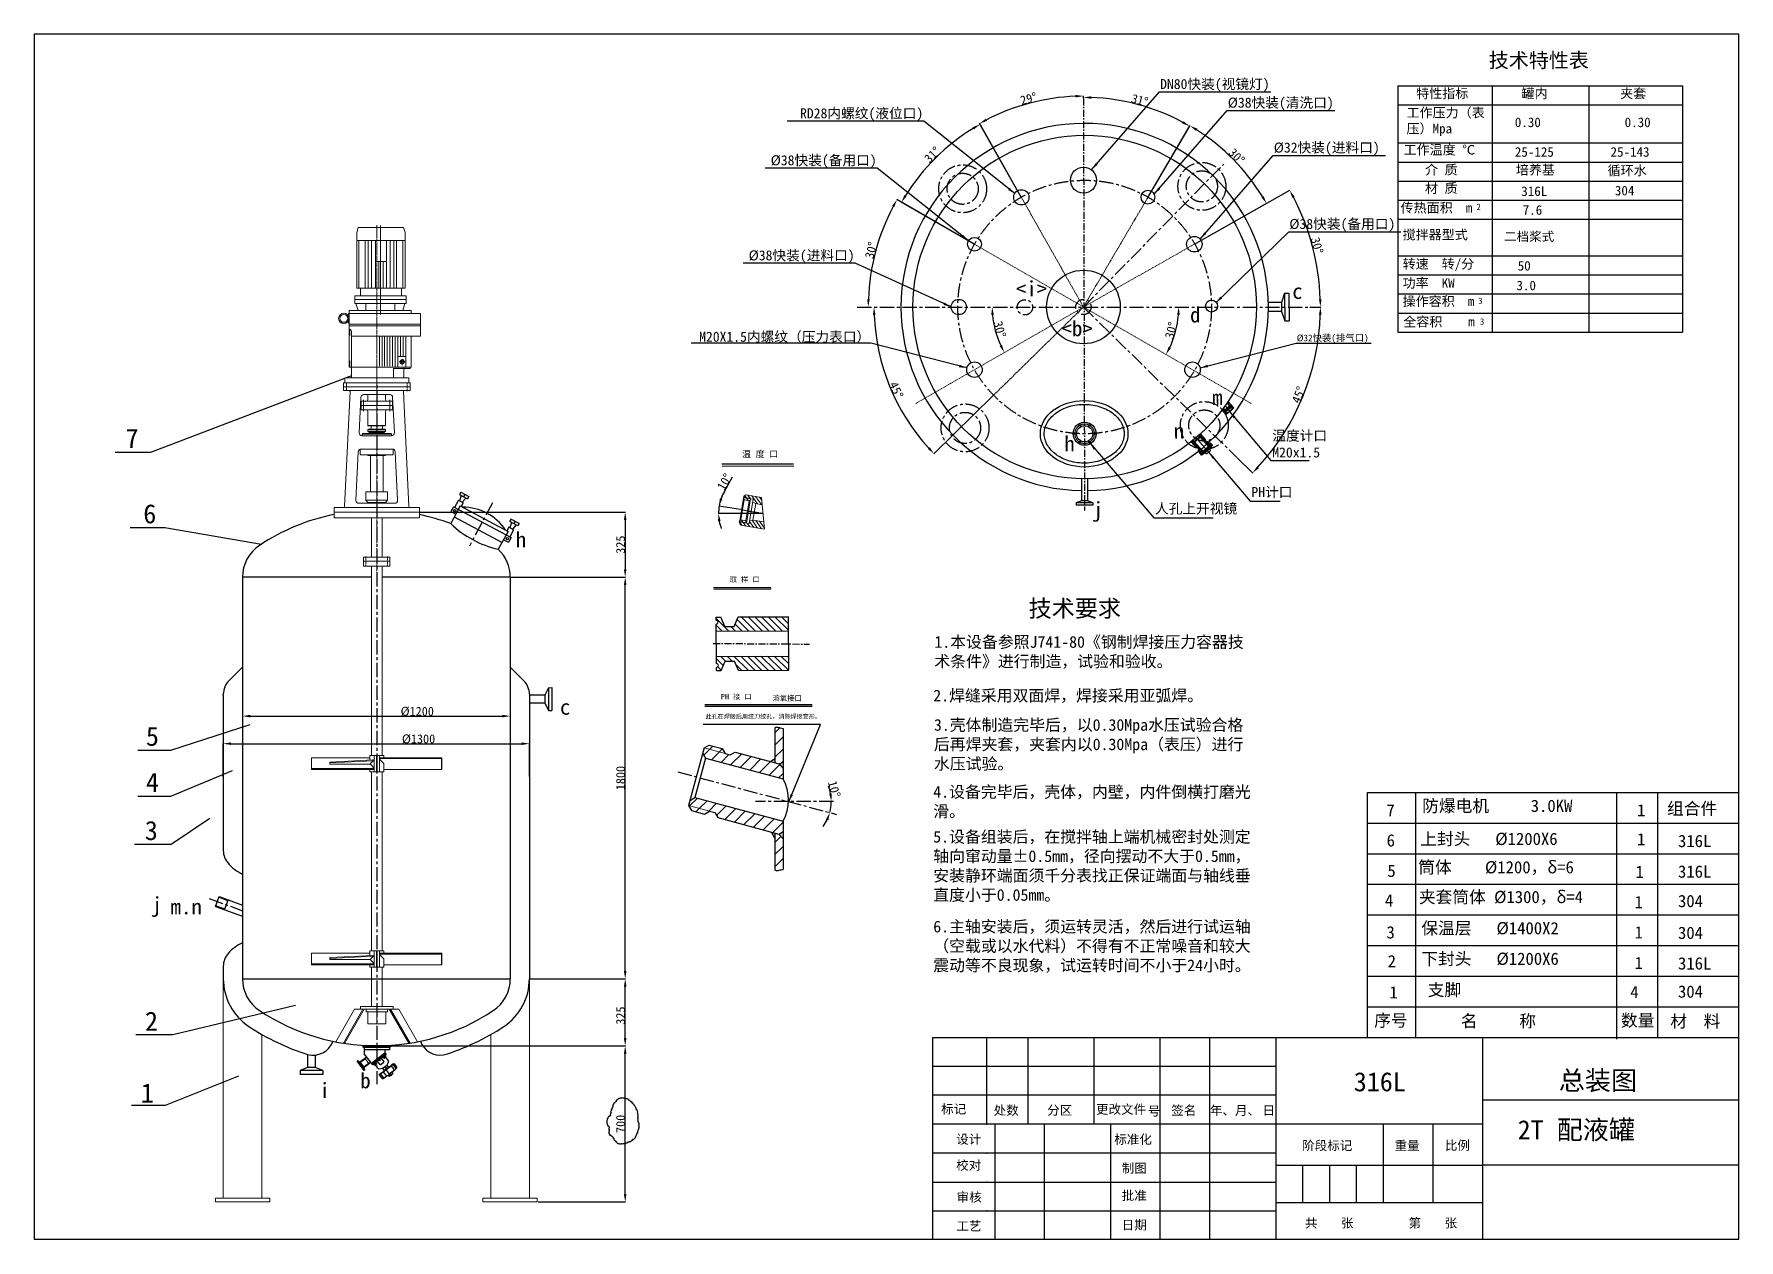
# Model space of a CAD drawing. Header units: millimetres. Extents: x -13091 to -5453, y 283 to 5687.
import ezdxf

# ---------------------------------------------------------------- set-up
doc = ezdxf.new("R2010")
doc.units = ezdxf.units.MM
doc.set_wipeout_variables(frame=1)
for name, pattern in [('ACAD_ISO03W100', [30, 12, -18]), ('ACAD_ISO10W100', [18, 12, -3, 0, -3]), ('CENTER', [50.8, 31.75, -6.35, 6.35, -6.35]), ('CENTERX2', [101.6, 63.5, -12.7, 12.7, -12.7]), ('点画线', [18, 12, -2, 2, -2])]:
    doc.linetypes.add(name, pattern=pattern)
for name, color, linetype, lineweight in [('EB0', 7, 'Continuous', 35), ('中心线', 4, 'ACAD_ISO10W100', 18), ('中心线层', 1, '点画线', 18), ('填充线', 5, 'Continuous', 18), ('文本', 3, 'Continuous', 13), ('细实线层', 7, 'Continuous', 18), ('细线', 6, 'Continuous', 18)]:
    doc.layers.add(name, color=color, linetype=linetype, lineweight=lineweight)
for name, color, linetype in [('XIXIAN', 1, 'Continuous'), ('图层1', 2, 'Continuous'), ('填充', 5, 'Continuous'), ('点划线', 1, 'CENTERX2'), ('细实线', 7, 'Continuous'), ('虚线', 7, 'ACAD_ISO03W100')]:
    doc.layers.add(name, color=color, linetype=linetype)
doc.styles.add('宋体', font='')
doc.styles.get('宋体').set_extended_font_data('SimSun')
doc.dimstyles.new('ISO-25', dxfattribs={"dimtxt": 40, "dimasz": 35, "dimexe": 1.25, "dimexo": 0.625, "dimtad": 1, "dimtxsty": 'Standard', "dimcen": 2.5, "dimadec": 0, "dimazin": 0, "dimtfac": 1, "dimtmove": 0, "dimatfit": 3, "dimfxl": 0, "dimarcsym": 0})
pattern_1 = [(45, (-200049.046, -83664.72), (-27.2828396, 27.2828396), [])]
pattern_2 = [(294.605025, (2215.4328, 1975.408), (0.72167718, 0.33048618), [])]

msp = doc.modelspace()

# ---------------------------------------------------------------- texts
at = {"style": '宋体'}
for s, height, p in [('标记', 41.1458, (-9027.396, 849.038)), ('处数', 41.1458, (-8792.171, 843.038)), ('分区', 41.1458, (-8552.469, 843.413)), ('更改文件', 41.1458, (-8333.58, 847.612)), ('号', 41.146, (-8101.764, 839.645)), ('签名', 41.1458, (-7996.25, 842.788)), ('年、月、', 41.1458, (-7823.355, 842.537)), ('日', 41.146, (-7587.417, 842.913)), ('设计', 41.1458, (-8960.063, 713.554)), ('标准化', 41.1458, (-8251.716, 712.928)), ('阶段标记', 41.1458, (-7409.756, 685.03)), ('重量', 41.1458, (-6996.032, 685.28)), ('比例', 41.1458, (-6770.467, 685.905)), ('校对', 41.1458, (-8960.063, 596.786)), ('制图', 41.1458, (-8218.438, 583.819)), ('审核', 41.1458, (-8957.936, 453.96)), ('批准', 41.1458, (-8218.438, 461.232)), ('共', 41.146, (-7397.453, 337.917)), ('张', 41.146, (-7236.152, 337.917)), ('第', 41.146, (-6933.312, 338.043)), ('张', 41.146, (-6772.011, 338.043)), ('工艺', 41.1458, (-8959.312, 324.35)), ('日期', 41.1458, (-8218.438, 329.234))]:
    msp.add_text(s, height=height, dxfattribs=at).set_placement(p)
at = {"attachment_point": 1}
for s, insert, char_height, width in [('{\\fSimSun|b0|i0|c134|p54;技术特性表}', (-6573.84, 5602.305), 65.69634, 764.62772), ('{\\fSimSun|b0|i0|c134|p54;特性指标}', (-6899.298, 5442.404), 42.81449, 353.16919), ('{\\fSimSun|b0|i0|c134|p54;罐内}', (-6427.252, 5442.404), 42.81449, 353.16919), ('{\\fSimSun|b0|i0|c134|p54;夹套}', (-5985.275, 5442.404), 42.81449, 353.16919), ('{\\fSimSun|b0|i0|c134|p54;工作压力（表压）}Mpa', (-6942.511, 5356.05), 42.81449, 353.16919), ('0.30', (-6457.194, 5312.873), 42.8145, 353.16919), ('0.30', (-5965.228, 5312.873), 42.8145, 353.16919), ('{\\fSimSun|b0|i0|c134|p54;工作温度 ℃}', (-6955.808, 5189.984), 42.81449, 353.16919), ('25-125', (-6457.194, 5180.02), 42.8145, 353.16919), ('25-143', (-6028.386, 5180.02), 42.8145, 353.16919), ('{\\fSimSun|b0|i0|c134|p54;介 质}', (-6859.409, 5100.309), 42.81449, 353.16919), ('{\\fSimSun|b0|i0|c134|p54;培养基}', (-6452.726, 5100.309), 42.81449, 539.31828), ('{\\fSimSun|b0|i0|c134|p54;循环水}', (-6041.683, 5096.987), 42.81449, 539.31828), ('{\\fSimSun|b0|i0|c134|p54;材 质}', (-6859.657, 5017.732), 42.81449, 619.09648), ('316L', (-6428.503, 5004.044), 42.8145, 539.31828), ('304', (-6009.068, 5006.713), 42.8145, 539.31828), ('{\\fSimSun|b0|i0|c134|p54;传热面积  }m', (-6969.104, 4930.047), 42.81449, 619.09648), ('2', (-6628.95, 4926.588), 28.44, 482.72358), ('7.6', (-6421.931, 4919.854), 42.8145, 539.31828), ('{\\fSimSun|b0|i0|c134|p54;搅拌器型式}', (-6960.14, 4809.302), 42.81449, 619.09648), ('{\\fSimSun|b0|i0|c134|p54;二档桨式}', (-6505.411, 4800.311), 41.1458, 400.28545), ('{\\fSimSun|b0|i0|c134|p54;转速  转/分}', (-6960.07, 4678.531), 42.81449, 619.09648), ('50', (-6444.319, 4669.765), 42.8145, 353.16919), ('{\\fSimSun|b0|i0|c134|p54;功率  }KW', (-6960.07, 4592.835), 42.81449, 619.09648), ('{\\fSimSun|b0|i0|c134|p54;操作容积  }m', (-6960.07, 4510.865), 42.81449, 619.09648), ('3.0', (-6449.946, 4581.697), 42.8145, 353.16919), ('d', (-7912.243, 4463.011), 68.576, 3167.81398), ('3', (-6620.966, 4505.754), 28.44, 482.72358), ('{\\fSimSun|b0|i0|c134|p54;全容积    }m', (-6957.449, 4419.192), 42.81449, 619.09648), ('3', (-6613.42, 4412.77), 28.44, 482.72358), ('7', (-12681.439, 3918.047), 85.72, 902.31463), ('{\\fSimSun|b0|i0|c134|p54;温 度 口}', (-9919.786, 3819.37), 29.16568, 449.87079), ('h', (-8476.054, 3884.929), 68.576, 2715.26909), ('j', (-8348.577, 3590.288), 68.576, 2196.17355), ('6', (-12602.106, 3579.864), 85.72, 787.53729), ('h', (-10933.46, 3455.476), 68.576, 2262.72424), ('{\\fSimSun|b0|i0|c134|p54;取 样 口}', (-9974.945, 3254.265), 23.33254, 359.89663), ('{\\fSimSun|b0|i0|c134|p54;技术要求}', (-8635.514, 3150.787), 75.83993, 2195.59876), ('{\\fSimSun|b0|i0|c134|p2;1.\\fSimSun|b0|i0|c134|p54;本设备参照}J741-80{\\fSimSun|b0|i0|c134|p54;《钢制焊接压力容器技术条件》进行制造，试验和验收。^I}', (-9057.926, 2988.611), 52.139953, 1434.14875), ('{\\fSimSun|b0|i0|c134|p54;2.焊缝采用双面焊，焊接采用亚弧焊。^I}', (-9062.956, 2748.467), 52.13995, 1434.14875), ('c', (-10735.437, 2705.012), 68.576, 1907.78711), ('{\\fSimSun|b0|i0|c134|p54;PH 接 口}', (-10014.437, 2729.267), 23.33254, 359.89663), ('{\\fSimSun|b0|i0|c134|p54;溶氧接口}', (-9782.422, 2722.149), 23.33254, 359.89663), ('{\\fSimSun|b0|i0|c134|p54;此孔在焊接后用绞刀绞孔，消除焊接变形。}', (-10083.234, 2638.335), 19.44379, 601.55134), ('{\\fSimSun|b0|i0|c134|p54;3.壳体制造完毕后，以}0.30Mpa{\\fSimSun|b0|i0|c134|p54;水压试验合格后再焊夹套，夹套内以}0.30Mpa{\\fSimSun|b0|i0|c134|p54;（表压）进行水压试验。}', (-9059.821, 2616.865), 52.139953, 1434.14875), ('5', (-12590.42, 2582.785), 85.72, 1380.88732), ('4', (-12590.42, 2376.399), 85.72, 1380.88732), ('{\\fSimSun|b0|i0|c134|p54;4.设备完毕后，壳体，内壁，内件倒横打磨光滑。}', (-9062.956, 2316.811), 52.13995, 1434.14875), ('7', (-7032.372, 2235.356), 54.861, 630.02984), ('{\\fSimSun|b0|i0|c134|p54;防爆电机     3.0KW  }', (-6872.01, 2255.585), 54.86106, 1182.38476), ('1', (-5909.809, 2235.643), 54.861, 983.88221), ('{\\fSimSun|b0|i0|c134|p54;组合件}', (-5774.977, 2243.608), 54.86106, 1329.10404), ('3', (-12595.151, 2160.461), 85.72, 1477.98095), ('{\\fSimSun|b0|i0|c134|p54;5.设备组装后，在搅拌轴上端机械密封处测定轴向窜动量±}0.5mm{\\fSimSun|b0|i0|c134|p54;，径向摆动不大于}0.5mm{\\fSimSun|b0|i0|c134|p54;，安装静环端面须千分表找正保证端面与轴线垂直度小于}0.05mm{\\fSimSun|b0|i0|c134|p54;。}', (-9062.956, 2115.617), 52.139953, 1434.14875), ('6', (-7031.577, 2100.631), 54.861, 957.99057), ('{\\fSimSun|b0|i0|c134|p54;上封头}   %%C1200X6', (-6881.385, 2107.534), 54.86106, 1182.38476), ('1', (-5909.809, 2105.646), 54.861, 983.88221), ('316L', (-5726.253, 2098.008), 54.8611, 1329.10404), ('{\\fSimSun|b0|i0|c134|p54;筒体}    %%C1200{\\fSimSun|b0|i0|c134|p2;，δ}=6', (-6890.121, 1980.436), 54.86106, 1182.38476), ('5', (-7028.281, 1964.184), 54.861, 1104.70986), ('1', (-5916.481, 1959.96), 54.861, 983.88221), ('316L', (-5726.253, 1960.855), 54.8611, 1329.10404), ('{\\fSimSun|b0|i0|c134|p54;夹套筒体} %%C1300{\\fSimSun|b0|i0|c134|p2;，δ}=4', (-6886.785, 1847.105), 54.86106, 1182.38476), ('j', (-12565.132, 1819.523), 68.576, 63.9447), ('m.n', (-12479.738, 1810.331), 68.5763, 162.83305), ('4', (-7039.168, 1831.696), 54.861, 1329.10404), ('1', (-5920.726, 1824.254), 54.861, 983.88221), ('304', (-5726.253, 1828.855), 54.8611, 1329.10404), ('{\\fSimSun|b0|i0|c134|p54;6.主轴安装后，须运转灵活，然后进行试运轴（空载或以水代料）不得有不正常噪音和较大震动等不良现象，试运转时间不小于}24{\\fSimSun|b0|i0|c134|p54;小时。}', (-9062.956, 1713.227), 52.139953, 1434.14875), ('3', (-7032.352, 1688.679), 54.861, 1329.10404), ('{\\fSimSun|b0|i0|c134|p54;保温层}   %%C1400X2', (-6876.028, 1707.378), 54.86106, 1182.38476), ('1', (-5920.726, 1688.548), 54.861, 983.88221), ('304', (-5726.253, 1686.55), 54.8611, 1329.10404), ('2', (-7026.946, 1559.341), 54.861, 647.29092), ('{\\fSimSun|b0|i0|c134|p54;下封头}   %%C1200X6', (-6876.028, 1570.225), 54.86106, 1182.38476), ('1', (-5920.726, 1551.395), 54.861, 983.88221), ('316L', (-5726.253, 1549.397), 54.8611, 1329.10404), ('1', (-7019.458, 1419.584), 54.861, 983.88221), ('{\\fSimSun|b0|i0|c134|p54;支脚   }  ', (-6847.303, 1431.144), 54.86106, 1182.38476), ('4', (-5939.89, 1421.399), 54.861, 1329.10404), ('304', (-5726.253, 1423.214), 54.8611, 1329.10404), ('2', (-12594.581, 1305.588), 85.72, 1661.38005), ('{\\fSimSun|b0|i0|c134|p54;序号}', (-7087.406, 1293.975), 54.86106, 1182.38476), ('{\\fSimSun|b0|i0|c134|p54;名     称}', (-6698.892, 1291.219), 54.86106, 1182.38476), ('{\\fSimSun|b0|i0|c134|p54;数量}', (-5981.74, 1293.975), 54.86106, 1182.38476), ('{\\fSimSun|b0|i0|c134|p54;材  料}', (-5760.606, 1290.23), 54.86106, 1182.38476), ('b', (-11629.974, 1030.897), 68.576, 1774.68569), ('316L', (-7178.872, 1034.371), 85.7204, 1144.70853), ('{\\fSimSun|b0|i0|c134|p54;总装图}', (-6260.222, 1040.332), 85.72041, 1144.70853), ('1', (-12613.326, 983.856), 85.72, 1197.48821), ('i', (-11812.682, 986.597), 68.576, 2750.76283), ('2T {\\fSimSun|b0|i0|c134|p54;配液罐}', (-6444.586, 819.221), 85.72041, 1144.70853)]:
    msp.add_mtext(s, dxfattribs=dict(at, insert=insert, char_height=char_height, width=width))
at = {"char_height": 68.576}
for s, insert, width, attachment_point, rotation in [('c', (-7405.664, 4567.454), 4538.75864, 3, 356.9449504), ('m', (-7814.313, 4092.295), 3801.88342, 1, 1.2499213), ('n', (-7986.465, 3941.747), 3801.88342, 1, 1.2499213)]:
    msp.add_mtext(s, dxfattribs=dict(at, insert=insert, width=width, attachment_point=attachment_point, rotation=rotation))
at = {"layer": '图层1'}
for s, insert, char_height, attachment_point in [('{\\fSimSun|b0|i0|c0|p2;DN80\\fSimSun|b0|i0|c134|p2;快装\\fSimSun|b0|i0|c0|p2;(\\fSimSun|b0|i0|c134|p2;视镜灯\\fSimSun|b0|i0|c0|p2;)}', (-8046.485, 5428.585), 45, 7), ('RD28{\\fSimSun|b0|i0|c134|p2;内螺纹}({\\fSimSun|b0|i0|c134|p2;液位口})', (-9107.674, 5297.432), 45, 9), ('%%C{\\fSimSun|b0|i0|c0|p2;38\\fSimSun|b0|i0|c134|p2;快装\\fSimSun|b0|i0|c0|p2;(\\fSimSun|b0|i0|c134|p2;清洗口\\fSimSun|b0|i0|c0|p2;)}', (-7743.36, 5345.073), 45, 7), ('%%C32{\\fSimSun|b0|i0|c134|p2;快装}({\\fSimSun|b0|i0|c134|p2;进料口})', (-7537.267, 5143.887), 45, 7), ('%%C38{\\fSimSun|b0|i0|c134|p2;快装}({\\fSimSun|b0|i0|c134|p2;备用口})', (-9316.387, 5086.825), 45, 9), ('%%C38{\\fSimSun|b0|i0|c134|p2;快装}({\\fSimSun|b0|i0|c134|p2;备用口})', (-7467.56, 4801.475), 45, 7), ('%%C38{\\fSimSun|b0|i0|c134|p2;快装}({\\fSimSun|b0|i0|c134|p2;进料口})', (-9415.105, 4660.545), 45, 9), ('M20X1.5{\\fSimSun|b0|i0|c134|p2;内螺纹（压力表口）}', (-9345.166, 4302.12), 45, 9), ('%%C32{\\fSimSun|b0|i0|c134|p2;快装}({\\fSimSun|b0|i0|c134|p2;排气口})', (-7434.426, 4302.12), 30, 7), ('{\\fSimSun|b0|i0|c134|p2;温度计口\\PM20x1.5}', (-7543.966, 3788.771), 45, 7), ('{\\fSimSun|b0|i0|c134|p2;人孔上开视镜}', (-8069.417, 3532.941), 45, 7), ('{\\fSimSun|b0|i0|c134|p2;PH计口}', (-7637.609, 3606.795), 45, 7)]:
    msp.add_mtext(s, dxfattribs=dict(at, insert=insert, char_height=char_height, attachment_point=attachment_point))
at = {"layer": '点划线', "insert": (-8552.653, 4580.265), "char_height": 68.5763, "width": 3167.81398, "attachment_point": 3, "rotation": 0.3027917}
msp.add_mtext('<i>', dxfattribs=at)
at = {"layer": '点划线', "insert": (-8487.769, 4401.535), "char_height": 68.5763, "width": 3167.81398, "attachment_point": 1}
msp.add_mtext('<b>', dxfattribs=at)

# ---------------------------------------------------------------- blocks, each defined once
blk = doc.blocks.new('*D26')
at = {"color": 0, "lineweight": -2, "transparency": 16777216}
for p, q in [((-12243.6, 2357.9), (-12243.6, 2507.9)), ((-12208.6, 2506.6), (-10907.1, 2506.6)), ((-10872.1, 2360), (-10872.1, 2507.9))]:
    blk.add_line(p, q, dxfattribs=at)
at = {"color": 0, "transparency": 16777216}
for points in [[(-12208.6, 2512.5), (-12208.6, 2500.8), (-12243.6, 2506.6)], [(-10907.1, 2512.5), (-10907.1, 2500.8), (-10872.1, 2506.6)]]:
    blk.add_solid(points, dxfattribs=at)
at = {"layer": 'Defpoints', "color": 0, "transparency": 16777216}
for p in [(-10872.1, 2506.6), (-12243.6, 2357.2), (-10872.1, 2359.4)]:
    blk.add_point(p, dxfattribs=at)
at = {"color": 0, "transparency": 16777216, "insert": (-11368.9, 2527.3), "char_height": 40, "attachment_point": 5}
blk.add_mtext('%%C1300', dxfattribs=at)
blk = doc.blocks.new('*D27')
at = {"color": 0, "lineweight": -2, "transparency": 16777216}
for p, q in [((-10957.8, 3143.8), (-10957.8, 2629)), ((-12157.9, 2748.3), (-12157.9, 2629)), ((-12122.9, 2630.3), (-10992.8, 2630.3))]:
    blk.add_line(p, q, dxfattribs=at)
at = {"color": 0, "transparency": 16777216}
for points in [[(-12122.9, 2636.1), (-12122.9, 2624.5), (-12157.9, 2630.3)], [(-10992.8, 2636.1), (-10992.8, 2624.5), (-10957.8, 2630.3)]]:
    blk.add_solid(points, dxfattribs=at)
at = {"layer": 'Defpoints', "color": 0, "transparency": 16777216}
for p in [(-10957.8, 3144.4), (-12157.9, 2748.9), (-10957.8, 2630.3)]:
    blk.add_point(p, dxfattribs=at)
at = {"color": 0, "transparency": 16777216, "insert": (-11374.7, 2650.9), "char_height": 40, "attachment_point": 5}
blk.add_mtext('%%C1200', dxfattribs=at)
blk = doc.blocks.new('*D25')
at = {"color": 0, "lineweight": -2, "transparency": 16777216}
for p, q in [((-11364.6, 3544.7), (-10441.8, 3544.7)), ((-10443, 3509.7), (-10443, 3287.6)), ((-10956.1, 3252.6), (-10441.8, 3252.6))]:
    blk.add_line(p, q, dxfattribs=at)
at = {"color": 0, "transparency": 16777216}
for points in [[(-10448.9, 3509.7), (-10437.2, 3509.7), (-10443, 3544.7)], [(-10448.9, 3287.6), (-10437.2, 3287.6), (-10443, 3252.6)]]:
    blk.add_solid(points, dxfattribs=at)
at = {"layer": 'Defpoints', "color": 0, "transparency": 16777216}
for p in [(-11365.2, 3544.7), (-10956.7, 3252.6), (-10443, 3252.6)]:
    blk.add_point(p, dxfattribs=at)
at = {"color": 0, "transparency": 16777216, "insert": (-10463.7, 3398.6), "char_height": 40, "attachment_point": 5, "rotation": 90}
blk.add_mtext('325', dxfattribs=at)
blk = doc.blocks.new('*D28')
at = {"color": 0, "lineweight": -2, "transparency": 16777216}
for p, q in [((-10957.2, 3252.6), (-10441.8, 3252.6)), ((-10443, 1487.7), (-10443, 3217.6)), ((-10871.5, 1452.7), (-10441.8, 1452.7))]:
    blk.add_line(p, q, dxfattribs=at)
at = {"color": 0, "transparency": 16777216}
for points in [[(-10448.9, 3217.6), (-10437.2, 3217.6), (-10443, 3252.6)], [(-10448.9, 1487.7), (-10437.2, 1487.7), (-10443, 1452.7)]]:
    blk.add_solid(points, dxfattribs=at)
at = {"layer": 'Defpoints', "color": 0, "transparency": 16777216}
for p in [(-10957.8, 3252.6), (-10443, 3252.6), (-10872.1, 1452.7)]:
    blk.add_point(p, dxfattribs=at)
at = {"color": 0, "transparency": 16777216, "insert": (-10463.7, 2352.6), "char_height": 40, "attachment_point": 5, "rotation": 90}
blk.add_mtext('1800', dxfattribs=at)
blk = doc.blocks.new('*D29')
at = {"color": 0, "lineweight": -2, "transparency": 16777216}
for p, q in [((-10872, 1452.7), (-10441.8, 1452.7)), ((-10443, 1187.7), (-10443, 1417.7)), ((-11557.2, 1152.7), (-10441.8, 1152.7))]:
    blk.add_line(p, q, dxfattribs=at)
at = {"color": 0, "transparency": 16777216}
for points in [[(-10448.9, 1417.7), (-10437.2, 1417.7), (-10443, 1452.7)], [(-10448.9, 1187.7), (-10437.2, 1187.7), (-10443, 1152.7)]]:
    blk.add_solid(points, dxfattribs=at)
at = {"layer": 'Defpoints', "color": 0, "transparency": 16777216}
for p in [(-10872.6, 1452.7), (-10443, 1452.7), (-11557.8, 1152.7)]:
    blk.add_point(p, dxfattribs=at)
at = {"color": 0, "transparency": 16777216, "insert": (-10463.7, 1288.1), "char_height": 40, "attachment_point": 5, "rotation": 90}
blk.add_mtext('325', dxfattribs=at)
blk = doc.blocks.new('*D35')
at = {"color": 0, "lineweight": -2, "transparency": 16777216}
for start, end in [(10.46325, 20.9265), (344.99536, 360), (324.06886, 334.53211)]:
    blk.add_arc((-9711.6, 2247.7), 191.9, start, end, dxfattribs=at)
at = {"color": 0, "transparency": 16777216}
for points in [[(-9517.1, 2283.1), (-9528.7, 2282), (-9519.7, 2247.7)], [(-9543.8, 2167.2), (-9532.9, 2163.1), (-9526.2, 2198)]]:
    blk.add_solid(points, dxfattribs=at)
at = {"layer": 'Defpoints', "color": 0, "transparency": 16777216}
for p in [(-10207.6, 2380.6), (-9859.7, 2247.7), (-9510.3, 2247.7), (-9522.6, 2214.3), (-9495.8, 2189.8)]:
    blk.add_point(p, dxfattribs=at)
at = {"color": 0, "transparency": 16777216, "insert": (-9506.5, 2303.4), "char_height": 40, "attachment_point": 5, "rotation": 285.20953}
blk.add_mtext('10%%d', dxfattribs=at)
blk = doc.blocks.new('*D36')
at = {"layer": 'Defpoints', "color": 0, "transparency": 16777216}
for p in [(-7663.2, 5063.6), (-8097.6, 4961.4), (-7893, 4745.1), (-8390, 4463.7), (-8390, 4463.7)]:
    blk.add_point(p, dxfattribs=at)
at = {"layer": '细实线', "color": 0, "linetype": 'Continuous', "lineweight": -2, "transparency": 16777216}
for p, q in [((-8097.3, 4961.9), (-7912, 5277.3)), ((-7892.5, 4745.4), (-7568.9, 4928.7))]:
    blk.add_line(p, q, dxfattribs=at)
blk.add_arc((-8390, 4463.7), 942.4, 31.6511, 57.44086, dxfattribs=at)
at = {"layer": '细实线', "color": 0, "transparency": 16777216}
for points in [[(-7885.9, 5253), (-7879.8, 5263), (-7912.7, 5276.3)], [(-7582.7, 4961.2), (-7592.8, 4955.3), (-7570, 4928.1)]]:
    blk.add_solid(points, dxfattribs=at)
at = {"layer": '细实线', "color": 0, "transparency": 16777216, "insert": (-7703.7, 5139.2), "char_height": 40, "attachment_point": 5, "rotation": 314.54598}
blk.add_mtext('30°', dxfattribs=at)
blk = doc.blocks.new('_None')
blk = doc.blocks.new('*D37')
at = {"layer": 'Defpoints', "color": 0, "transparency": 16777216}
for p in [(-8390, 5398.8), (-8064.1, 5345.2), (-8097.6, 4961.4), (-8390, 4463.7), (-8385.1, 3552)]:
    blk.add_point(p, dxfattribs=at)
at = {"layer": '细实线', "color": 0, "linetype": 'Continuous', "lineweight": -2, "transparency": 16777216}
for p, q in [((-8390, 5399.4), (-8390, 5404.2)), ((-8097.3, 4961.9), (-7913.3, 5275.2))]:
    blk.add_line(p, q, dxfattribs=at)
blk.add_arc((-8387.5, 4467.9), 935, 61.71378, 88.00661, dxfattribs=at)
at = {"layer": '细实线', "color": 0, "transparency": 16777216}
for points in [[(-8355.1, 5396.6), (-8354.9, 5408.2), (-8390, 5403)], [(-7941.5, 5296.4), (-7947.3, 5286.2), (-7913.9, 5274.1)]]:
    blk.add_solid(points, dxfattribs=at)
at = {"layer": '细实线', "color": 0, "transparency": 16777216, "insert": (-8137.9, 5390.4), "char_height": 40, "attachment_point": 5, "rotation": 344.8602}
blk.add_mtext('31°', dxfattribs=at)
blk = doc.blocks.new('*D38')
at = {"layer": 'Defpoints', "color": 0, "transparency": 16777216}
for p in [(-8551.4, 5394.9), (-8390, 5398.8), (-8668.2, 4955.3), (-8390, 4463.7), (-8385.1, 3552)]:
    blk.add_point(p, dxfattribs=at)
at = {"layer": '细实线', "color": 0, "linetype": 'Continuous', "lineweight": -2, "transparency": 16777216}
for p, q in [((-8390, 5399.4), (-8390, 5410.4)), ((-8668.5, 4955.8), (-8856, 5287))]:
    blk.add_line(p, q, dxfattribs=at)
blk.add_arc((-8387.5, 4459.3), 949.8, 92.26283, 117.40117, dxfattribs=at)
at = {"layer": '细实线', "color": 0, "transparency": 16777216}
for points in [[(-8425.1, 5414.2), (-8424.9, 5402.6), (-8390, 5409.1)], [(-8821.8, 5297.5), (-8827.4, 5307.7), (-8855.4, 5285.9)]]:
    blk.add_solid(points, dxfattribs=at)
at = {"layer": '细实线', "color": 0, "transparency": 16777216, "insert": (-8635.9, 5397.4), "char_height": 40, "attachment_point": 5, "rotation": 14.832}
blk.add_mtext('29°', dxfattribs=at)
blk = doc.blocks.new('*D39')
at = {"layer": 'Defpoints', "color": 0, "transparency": 16777216}
for p in [(-8990.8, 5187.4), (-8668.2, 4955.3), (-8878.9, 4745.1), (-8390, 4463.7), (-8387.5, 4462.3)]:
    blk.add_point(p, dxfattribs=at)
at = {"layer": '细实线', "color": 0, "linetype": 'Continuous', "lineweight": -2, "transparency": 16777216}
for p, q in [((-8668.5, 4955.8), (-8853.9, 5283.4)), ((-8879.4, 4745.4), (-9206.2, 4933.5))]:
    blk.add_line(p, q, dxfattribs=at)
blk.add_arc((-8390, 4463.7), 940.6, 121.64477, 147.94533, dxfattribs=at)
at = {"layer": '细实线', "color": 0, "transparency": 16777216}
for points in [[(-8886.4, 5269.5), (-8880.5, 5259.4), (-8853.3, 5282.3)], [(-9182.1, 4959.9), (-9192.1, 4965.9), (-9205.2, 4932.9)]]:
    blk.add_solid(points, dxfattribs=at)
at = {"layer": '细实线', "color": 0, "transparency": 16777216, "insert": (-9067.2, 5145.8), "char_height": 40, "attachment_point": 5, "rotation": 44.79505}
blk.add_mtext('31°', dxfattribs=at)
blk = doc.blocks.new('*D40')
at = {"layer": 'Defpoints', "color": 0, "transparency": 16777216}
for p in [(-9403.4, 4463.7), (-8390, 4463.7), (-7376.6, 4463.7), (-9296.9, 4223.6), (-8792.4, 4068.3)]:
    blk.add_point(p, dxfattribs=at)
at = {"layer": '细实线', "color": 0, "linetype": 'Continuous', "lineweight": -2, "transparency": 16777216}
blk.add_line((-8792.9, 4067.9), (-9060.1, 3805.4), dxfattribs=at)
blk.add_arc((-8390, 4463.7), 938.2, 182.13757, 222.35245, dxfattribs=at)
at = {"layer": '细实线', "color": 0, "transparency": 16777216}
for points in [[(-9333.3, 4428.6), (-9321.7, 4428.8), (-9328.2, 4463.7)], [(-9079.1, 3835.7), (-9087.5, 3827.7), (-9059.2, 3806.3)]]:
    blk.add_solid(points, dxfattribs=at)
at = {"layer": '细实线', "color": 0, "transparency": 16777216, "insert": (-9228.7, 4091.7), "char_height": 40, "attachment_point": 5, "rotation": 293.92022}
blk.add_mtext('45%%d', dxfattribs=at)
blk = doc.blocks.new('*D41')
at = {"layer": 'Defpoints', "color": 0, "transparency": 16777216}
for p in [(-9296.2, 4792.6), (-8878.9, 4745.1), (-9403.4, 4463.7), (-8387.5, 4462.3), (-7376.6, 4463.7)]:
    blk.add_point(p, dxfattribs=at)
at = {"layer": '细实线', "color": 0, "linetype": 'Continuous', "lineweight": -2, "transparency": 16777216}
blk.add_line((-8879.4, 4745.4), (-9226.6, 4945.3), dxfattribs=at)
blk.add_arc((-8390, 4463.7), 964.1, 152.15771, 177.91977, dxfattribs=at)
at = {"layer": '细实线', "color": 0, "transparency": 16777216}
for points in [[(-9247.5, 4916.8), (-9237.3, 4911.2), (-9225.5, 4944.6)], [(-9347.6, 4498.6), (-9359.2, 4498.8), (-9354, 4463.7)]]:
    blk.add_solid(points, dxfattribs=at)
at = {"layer": '细实线', "color": 0, "transparency": 16777216, "insert": (-9341.3, 4717.9), "char_height": 40, "attachment_point": 5, "rotation": 75.03874}
blk.add_mtext('30°', dxfattribs=at)
blk = doc.blocks.new('*D42')
at = {"layer": 'Defpoints', "color": 0, "transparency": 16777216}
for p in [(-7893, 4745.1), (-7343.9, 4645.2), (-9403.4, 4463.7), (-8390, 4463.7), (-7376.6, 4463.7)]:
    blk.add_point(p, dxfattribs=at)
at = {"layer": '细实线', "color": 0, "linetype": 'Continuous', "lineweight": -2, "transparency": 16777216}
for p, q in [((-7892.5, 4745.4), (-7465.1, 4987.5)), ((-7375.9, 4463.7), (-7327.1, 4463.7))]:
    blk.add_line(p, q, dxfattribs=at)
blk.add_arc((-8390, 4463.7), 1061.6, 1.88901, 27.63395, dxfattribs=at)
at = {"layer": '细实线', "color": 0, "transparency": 16777216}
for points in [[(-7454.5, 4953.3), (-7444.3, 4958.9), (-7466.2, 4986.9)], [(-7323.1, 4498.8), (-7334.7, 4498.6), (-7328.3, 4463.7)]]:
    blk.add_solid(points, dxfattribs=at)
at = {"layer": '细实线', "color": 0, "transparency": 16777216, "insert": (-7343.4, 4739.5), "char_height": 40, "attachment_point": 5, "rotation": 284.76148}
blk.add_mtext('30°', dxfattribs=at)
blk = doc.blocks.new('*D43')
at = {"layer": 'Defpoints', "color": 0, "transparency": 16777216}
for p in [(-10024.3, 3549.9), (-9925.6, 3555.5), (-9909.3, 3539), (-9825.5, 3539), (-9825.5, 3539)]:
    blk.add_point(p, dxfattribs=at)
at = {"layer": '细实线', "color": 0, "linetype": 'Continuous', "lineweight": -2, "transparency": 16777216}
for p, q in [((-9998.5, 3637.4), (-9961.7, 3702.3)), ((-9909.9, 3539), (-10025.8, 3539)), ((-9926.2, 3555.6), (-10023.2, 3571.7))]:
    blk.add_line(p, q, dxfattribs=at)
for start, end in [(150.36429, 170.61359), (150.44348, 160.52853), (170.61359, 180), (190.08505, 200.1701)]:
    blk.add_arc((-9825.5, 3539), 199.1, start, end, dxfattribs=at)
at = {"layer": '细实线', "color": 0, "transparency": 16777216}
for points in [[(-10007.6, 3603.9), (-10018.9, 3606.8), (-10021.9, 3571.5)], [(-10027.3, 3503.6), (-10015.7, 3504.6), (-10024.6, 3539)]]:
    blk.add_solid(points, dxfattribs=at)
at = {"layer": '细实线', "color": 0, "transparency": 16777216, "insert": (-9998, 3680.1), "char_height": 40, "attachment_point": 5, "rotation": 60.36429}
blk.add_mtext('10%%D', dxfattribs=at)
blk = doc.blocks.new('*X44')
at = {"layer": 'EB0', "linetype": 'Continuous', "lineweight": 18}
for p, q in [((-112.5, 444.2), (149.4, 444.2)), ((-112.5, 444.2), (-112.5, 424.6)), ((149.4, 444.2), (149.4, 424.6)), ((-112.5, 424.6), (149.4, 424.6)), ((-112.5, 424.6), (-112.5, 404.9)), ((-112.5, 404.9), (149.4, 404.9)), ((-106.4, 404.9), (-95.4, 368.4)), ((-56.3, 404.9), (-56.3, 368.4)), ((93.1, 404.9), (93.1, 368.4)), ((143.3, 404.9), (132.3, 368.4)), ((149.4, 424.6), (149.4, 404.9))]:
    blk.add_line(p, q, dxfattribs=at)
at = {"layer": '中心线层'}
blk.add_line((0, 805.4), (0, -17), dxfattribs=at)
at = {"layer": '中心线层', "linetype": 'Continuous', "lineweight": 18}
for p, q in [((18.4, 349.1), (18.4, 802.3)), ((18.4, 401), (18.4, 448.2))]:
    blk.add_line(p, q, dxfattribs=at)
at = {"layer": '中心线层', "linetype": '点画线', "lineweight": 18}
for p, q in [((146.3, 106.8), (113.7, 106.8)), ((130, 90.5), (130, 123.1)), ((0, 20.7), (0, 85.3)), ((0, -5.2), (0, 31)), ((0, -5.2), (0, 23.9))]:
    blk.add_line(p, q, dxfattribs=at)
at = {"layer": '细实线层', "linetype": 'Continuous', "lineweight": 18}
for p, q in [((-102.2, 767.8), (-94.7, 792.4)), ((-94.7, 792.4), (137.1, 792.4)), ((144.6, 767.8), (137.1, 792.4)), ((-102.2, 482.8), (-102.2, 767.8)), ((-102.2, 726.9), (144.6, 726.9)), ((-90.9, 648.1), (-90.9, 726.9)), ((-90.9, 500), (-90.9, 726.9)), ((-58.8, 482.8), (-58.8, 726.9)), ((-44.1, 482.8), (-44.1, 726.9)), ((-26, 482.8), (-26, 726.9)), ((-7.1, 482.8), (-7.1, 726.9)), ((49.6, 482.8), (49.6, 726.9)), ((68.4, 482.8), (68.4, 726.9)), ((86.6, 482.8), (86.6, 726.9)), ((101.2, 482.8), (101.2, 726.9)), ((133.4, 482.8), (133.4, 726.9)), ((144.6, 482.8), (144.6, 767.8)), ((-7.1, 619.1), (49.6, 619.1)), ((10.3, 482.8), (10.3, 619.1)), ((32.1, 482.8), (32.1, 619.1)), ((-112.5, 444.2), (0, 444.2)), ((-102.2, 482.8), (144.6, 482.8)), ((-90.9, 482.8), (-90.9, 510.8)), ((-83.5, 444.2), (-83.5, 482.8)), ((0, 444.2), (149.4, 444.2)), ((125.9, 444.2), (125.9, 482.8)), ((-141.3, 361.9), (-141.3, 368.4))]:
    blk.add_line(p, q, dxfattribs=at)
at = {"layer": '细实线层'}
for p, q in [((-144, 352.4), (-141.3, 354.8)), ((-144, 305.1), (-144, 352.4)), ((-141.3, 368.4), (175.8, 368.4)), ((-141.3, 361.9), (-141.3, 80.2)), ((-141.3, 353.3), (0, 353.3)), ((0, 353.3), (224, 353.3)), ((175.8, 368.4), (175.8, 353.3)), ((224, 353.3), (224, 237.6)), ((-141.3, 303), (-144, 305.1)), ((-141.3, 300.1), (224, 300.1)), ((-141.3, 291.5), (224, 291.5)), ((-136.7, 242.4), (-136.7, 273.3)), ((-129.2, 262.2), (-129.2, 80.2)), ((-141.3, 242.4), (-136.7, 242.4)), ((-129.2, 237.6), (224, 237.6)), ((13.4, 85.5), (13.4, 237.6)), ((26.9, 85.5), (26.9, 237.6)), ((40.3, 85.5), (40.3, 237.6)), ((53.7, 85.5), (53.7, 237.6)), ((67.2, 85.5), (67.2, 237.6)), ((80.6, 85.5), (80.6, 237.6)), ((94.1, 80.2), (94.1, 237.6)), ((107.5, 80.2), (107.5, 237.6)), ((121, 133.8), (121, 237.6)), ((134.4, 133.8), (134.4, 237.6)), ((147.8, 80.2), (147.8, 237.6)), ((175.8, 237.6), (175.8, 80.2)), ((-136.7, 113), (-141.3, 113)), ((-136.7, 80.9), (-136.7, 113)), ((107.5, 133.8), (147.8, 133.8)), ((-163.7, 0), (-163.7, 25.8)), ((-163.7, 25.8), (163.7, 25.8)), ((-163.7, 0), (0, 0)), ((-141.3, 80.2), (175.8, 80.2)), ((-137.9, 25.8), (137.9, 25.8)), ((-129.5, 25.8), (-129.5, 80.2)), ((-96.4, 80.2), (96.6, 80.2)), ((0, 0), (163.7, 0)), ((86.2, 72.3), (170.9, 72.3)), ((86.2, 25.8), (86.2, 72.3)), ((137.9, 25.8), (137.9, 80.2)), ((163.7, 0), (163.7, 25.8)), ((170.9, 72.3), (170.9, 80.2))]:
    blk.add_line(p, q, dxfattribs=at)
for centre, radius in [((-168, 328.7), 26.7), ((-168, 328.7), 19.9), ((130, 106.8), 11.1), ((130, 106.8), 5.89), ((130, 106.8), 5.89)]:
    blk.add_circle(centre, radius, dxfattribs=at)
blk.add_arc((-141.3, 262.2), 12.1, 0, 90, dxfattribs=at)
blk = doc.blocks.new('*D45')
at = {"layer": 'Defpoints', "color": 0, "transparency": 16777216}
for p in [(-11616.1, 1152.7), (-10443, 1152.7), (-10833.8, 452.7)]:
    blk.add_point(p, dxfattribs=at)
at = {"layer": '细实线', "color": 0, "linetype": 'Continuous', "lineweight": -2, "transparency": 16777216}
for p, q in [((-11615.5, 1152.7), (-10441.8, 1152.7)), ((-10443, 487.7), (-10443, 1117.7)), ((-10833.2, 452.7), (-10441.8, 452.7))]:
    blk.add_line(p, q, dxfattribs=at)
at = {"layer": '细实线', "color": 0, "transparency": 16777216}
for points in [[(-10448.9, 1117.7), (-10437.2, 1117.7), (-10443, 1152.7)], [(-10448.9, 487.7), (-10437.2, 487.7), (-10443, 452.7)]]:
    blk.add_solid(points, dxfattribs=at)
at = {"layer": '细实线', "color": 0, "transparency": 16777216, "insert": (-10463.7, 802.7), "char_height": 40, "attachment_point": 5, "rotation": 90}
blk.add_mtext('700', dxfattribs=at)
blk = doc.blocks.new('A$C515A5597')
at = {"linetype": 'ByBlock'}
h = blk.add_hatch(dxfattribs=at)
h.set_pattern_fill('ANSI31', color=0, scale=0.25, angle=-110.39497, style=0)
h.set_pattern_definition(pattern_2)
edge = h.paths.add_edge_path()
edge.add_line((2.7, 180), (4.3, 178.5))
edge.add_line((4.3, 178.5), (24, 199.6))
edge.add_spline(control_points=[(24, 199.6), (24, 199.6), (23.5, 200.2), (22.8, 200.6), (22.2, 201)], knot_values=[66.304817, 66.304817, 66.304817, 66.304817, 66.606782, 70.531321, 70.531321, 70.531321, 70.531321], degree=3, periodic=0)
edge.add_line((22.2, 201), (2.7, 180))
h = blk.add_hatch(dxfattribs=at)
h.set_pattern_fill('ANSI31', color=0, scale=0.25, angle=-110.39497, style=0)
h.set_pattern_definition(pattern_2)
edge = h.paths.add_edge_path()
edge.add_line((23.2, 160.9), (24.8, 159.4))
edge.add_line((24.8, 159.4), (46.5, 182.6))
edge.add_spline(control_points=[(46.5, 182.6), (45.5, 182.6), (44.4, 182.5), (43.4, 182.6)], knot_values=[8.507226, 8.507226, 8.507226, 8.507226, 13.943445, 13.943445, 13.943445, 13.943445], degree=3, periodic=0)
edge.add_line((43.4, 182.6), (23.2, 160.9))
h = blk.add_hatch(color=0, dxfattribs=at)
h.paths.add_polyline_path([(66.3, 180.1), (68.8, 177.8), (76.6, 186.1), (74.1, 188.5)])
h.paths.add_polyline_path([(102.7, 219.2), (105.2, 216.8), (113.1, 225.2), (110.6, 227.5)])
at = {"color": 0, "linetype": 'ByBlock'}
for p, q in [((127.8, 275.5), (3.4, 254.9)), ((4, 251.4), (128.3, 272.4)), ((10.8, 249.1), (122.7, 268.1)), ((124.6, 256.9), (12.6, 238)), ((54.2, 184), (105.8, 239.3)), ((57.6, 180.9), (109.1, 236.2)), ((112.5, 233), (60.9, 177.8)), ((103.4, 253.3), (105.8, 239.3)), ((105.8, 239.3), (112.5, 233)), ((28.7, 207.9), (2.7, 180)), ((2.7, 180), (24.8, 159.4)), ((24, 199.6), (4.3, 178.5)), ((60.9, 177.8), (15.7, 220)), ((43.4, 182.6), (23.2, 160.9)), ((50.8, 187.2), (24.8, 159.4)), ((66.3, 180.1), (74.1, 188.5)), ((77.3, 195.4), (66.9, 184.3)), ((76.6, 186.1), (68.8, 177.8)), ((70.8, 201.7), (74.1, 198.6)), ((72.6, 178.9), (87.4, 165.1)), ((93.1, 185), (81.8, 195.6)), ((89.3, 221.6), (92.6, 218.5)), ((91.6, 164.3), (107.5, 169.8)), ((96, 215.5), (106.4, 226.6)), ((96.2, 210.9), (107.5, 200.4)), ((96.7, 138.5), (154.1, 200)), ((107.6, 195.9), (97.7, 185.2)), ((110.6, 227.5), (102.7, 219.2)), ((105.2, 216.8), (113.1, 225.2)), ((107.5, 169.8), (114.9, 177.7)), ((107.5, 169.8), (116.2, 161.6)), ((111.3, 156.4), (120.7, 166.4)), ((111.3, 155.3), (125, 142.5)), ((112.1, 221.3), (126.9, 207.5)), ((114.9, 177.7), (124.3, 168.9)), ((116.2, 179.2), (123.7, 187.1)), ((116.2, 179.2), (125.7, 170.4)), ((121.8, 166.5), (135.5, 153.7)), ((138.2, 183.8), (121.9, 166.3)), ((128, 203.3), (123.7, 187.1)), ((123.7, 187.1), (133.1, 178.3)), ((136.3, 142.9), (146.8, 154.1)), ((138.2, 183.8), (138.6, 183.4)), ((141.9, 139.4), (156.3, 154.9)), ((142.2, 189.5), (148, 195.8)), ((142.2, 188.3), (155.9, 175.6)), ((142.3, 151.7), (158.4, 168.9)), ((157.1, 154.2), (142.6, 138.7)), ((149.2, 195.8), (162.8, 183)), ((157.1, 154.2), (151.9, 159)), ((167.5, 187.5), (154.1, 200)), ((156.3, 164.3), (163.2, 171.7)), ((165.3, 176.3), (167.8, 179)), ((96.1, 140.2), (105, 149.7)), ((96.2, 139), (109.8, 126.3)), ((101.6, 143.8), (115, 131.2)), ((106.1, 149.7), (106.7, 149.2)), ((123.6, 129.3), (121.1, 126.7)), ((123.5, 131.5), (131.9, 140.5)), ((123.6, 129.3), (131, 137.3)), ((142.6, 138.7), (137.2, 143.8))]:
    blk.add_line(p, q, dxfattribs=at)
at = {"color": 0}
for p, q in [((3.4, 254.9), (4, 251.4)), ((4, 251.4), (10.8, 249.1)), ((10.8, 249.1), (15.7, 220)), ((128.3, 272.4), (122.7, 268.1)), ((122.7, 268.1), (124.6, 256.9)), ((127.8, 275.5), (128.3, 272.4))]:
    blk.add_line(p, q, dxfattribs=at)
for p, q in [((-8.3, 185), (-10.8, 182.3)), ((28, 146.1), (-10.8, 182.3)), ((-8.3, 185), (2.7, 180)), ((-8.3, 185), (30.6, 148.8)), ((13.7, 169.7), (24.8, 159.4)), ((30.6, 148.8), (24.8, 159.4)), ((30.6, 148.8), (28, 146.1))]:
    blk.add_line(p, q)
at = {"color": 0, "linetype": 'ByBlock'}
for points in [[(108.1, 216.9), (113.2, 222.4, 0.414214), (113.1, 225.2), (108.8, 229.2), (101, 220.8), (105.2, 216.8, 0.414214)], [(76.7, 183.3), (71.6, 177.9, -0.414214), (68.8, 177.8), (64.5, 181.7), (72.4, 190.1), (76.6, 186.1, -0.414214)]]:
    blk.add_lwpolyline(points, format="xyb", close=True, dxfattribs=at)
blk.add_lwpolyline([(153.5, 145.6), (151.1, 143), (148.7, 145.2), (151.1, 147.8)], close=True, dxfattribs=at)
blk.add_circle((90.4, 201.9), 1.2, dxfattribs=at)
for centre, radius, start, end in [((79.7, 193.2), 3.2, 46.96479, 136.96479), ((90.1, 168.1), 4, 226.96479, 291.58898), ((95.3, 187.4), 3.2, 226.96479, 316.96479), ((98.4, 213.3), 3.2, 136.96479, 226.96479), ((105.3, 198.1), 3.2, 316.96479, 46.96479), ((111.9, 155.9), 0.8, 136.96479, 226.96479), ((121.3, 165.9), 0.8, 46.96479, 136.96479), ((124.2, 204.6), 4, 342.34061, 46.96479), ((140.9, 159.6), 8, 226.96479, 316.96479), ((142.8, 188.9), 0.8, 136.96479, 226.96479), ((143.7, 156.4), 3.83, 323.68987, 11.8357), ((148.6, 195.2), 0.8, 46.96479, 136.96479), ((153.3, 160.5), 2, 136.96479, 226.96479), ((150.4, 169.7), 8, 280.11686, 316.96479), ((150.4, 169.7), 8, 316.96479, 46.96479), ((157.4, 177.2), 8, 316.96479, 46.96479), ((163.4, 183.1), 6, 316.96479, 46.96479), ((96.7, 139.6), 0.8, 136.96479, 226.96479), ((105.6, 149.1), 0.8, 46.96479, 136.96479), ((115.3, 132.1), 8, 226.96479, 316.96479), ((119.1, 135.6), 6, 226.96479, 316.96479), ((117.8, 134.8), 8, 316.96479, 353.81273), ((130.5, 148.4), 8, 226.96479, 316.96479), ((128, 139.5), 3.83, 323.68987, 11.8357)]:
    blk.add_arc(centre, radius, start, end, dxfattribs=at)
blk.add_open_spline([(46.5, 182.6), (44.8, 182.6), (39.4, 181.9), (35.9, 189.8), (27.6, 192.8), (25.4, 198.7), (22.8, 200.6), (22.2, 201)], degree=3, knots=[8.507226, 8.507226, 8.507226, 8.507226, 17.7833, 34.239815, 53.170281, 66.606782, 70.531321, 70.531321, 70.531321, 70.531321], dxfattribs=at)
blk = doc.blocks.new('*D49')
at = {"layer": 'Defpoints', "color": 0, "transparency": 16777216}
for p in [(-9403.4, 4463.7), (-8390, 4463.7), (-7376.6, 4463.7), (-7467.2, 3938.7), (-7703.5, 3790.2)]:
    blk.add_point(p, dxfattribs=at)
at = {"layer": '细实线', "color": 0, "linetype": 'Continuous', "lineweight": -2, "transparency": 16777216}
for p, q in [((-7375.9, 4463.7), (-7327.1, 4463.7)), ((-7703.1, 3789.7), (-7631.3, 3719.3))]:
    blk.add_line(p, q, dxfattribs=at)
blk.add_arc((-8390, 4463.7), 1061.6, 317.43081, 358.11099, dxfattribs=at)
at = {"layer": '细实线', "color": 0, "transparency": 16777216}
for points in [[(-7334.7, 4428.8), (-7323.1, 4428.6), (-7328.3, 4463.7)], [(-7603.9, 3741.5), (-7612.3, 3749.6), (-7632.2, 3720.2)]]:
    blk.add_solid(points, dxfattribs=at)
at = {"layer": '细实线', "color": 0, "transparency": 16777216, "insert": (-7426.3, 4069.9), "char_height": 40, "attachment_point": 5, "rotation": 67.7709}
blk.add_mtext('45%%D', dxfattribs=at)
blk = doc.blocks.new('*D50')
at = {"layer": 'Defpoints', "color": 0, "transparency": 16777216}
for p in [(-9403.4, 4463.7), (-8392.1, 4465.1), (-7376.6, 4463.7), (-7988.5, 4318.2), (-7638.5, 4031.5)]:
    blk.add_point(p, dxfattribs=at)
at = {"layer": '细实线', "color": 0, "linetype": 'Continuous', "lineweight": -2, "transparency": 16777216}
blk.add_arc((-8389.8, 4463.7), 426.8, 334.78856, 355.30053, dxfattribs=at)
at = {"layer": '细实线', "color": 0, "transparency": 16777216}
for points in [[(-7970.2, 4429), (-7958.6, 4428.5), (-7963, 4463.7)], [(-7998.4, 4279.2), (-8008.8, 4284.6), (-8019.8, 4250.9)]]:
    blk.add_solid(points, dxfattribs=at)
at = {"layer": '细实线', "color": 0, "transparency": 16777216, "insert": (-7997.3, 4358.9), "char_height": 40, "attachment_point": 5, "rotation": 75.04455}
blk.add_mtext('30°', dxfattribs=at)
blk = doc.blocks.new('*D51')
at = {"layer": 'Defpoints', "color": 0, "transparency": 16777216}
for p in [(-9403.4, 4463.7), (-8387.5, 4465.1), (-7376.6, 4463.7), (-8792.6, 4392.9), (-9141, 4031.5)]:
    blk.add_point(p, dxfattribs=at)
at = {"layer": '细实线', "color": 0, "linetype": 'Continuous', "lineweight": -2, "transparency": 16777216}
blk.add_arc((-8389.8, 4463.7), 409, 184.90502, 205.00589, dxfattribs=at)
at = {"layer": '细实线', "color": 0, "transparency": 16777216}
for points in [[(-8803.1, 4428.5), (-8791.4, 4429), (-8798.8, 4463.7)], [(-8755.2, 4293.5), (-8765.6, 4288.2), (-8744.3, 4259.8)]]:
    blk.add_solid(points, dxfattribs=at)
at = {"layer": '细实线', "color": 0, "transparency": 16777216, "insert": (-8765, 4363.5), "char_height": 40, "attachment_point": 5, "rotation": 284.95545}
blk.add_mtext('30°', dxfattribs=at)

# ---------------------------------------------------------------- dimensions: what is measured, and where the dimension line sits
for p1, p2, text, picture, middle in [((-11365.205, 3544.685), (-10956.71, 3252.588), '325', '*D25', (-10463.663, 3398.636)), ((-10872.131, 1452.693), (-10957.781, 3252.588), '1800', '*D28', (-10463.663, 2352.64))]:
    dim = msp.add_linear_dim(base=(-10443.038, 3252.588), p1=p1, p2=p2, angle=90, text=text, dimstyle='ISO-25')
    dim.commit()
    dim.dimension.update_dxf_attribs({"geometry": picture, "text_midpoint": middle})
for base, p1, p2, text, picture, middle in [((-10957.781, 2630.3), (-12157.855, 2748.889), (-10957.781, 3144.414), '%%C1200', '*D27', (-11374.724, 2630.3)), ((-10872.061, 2506.634), (-12243.587, 2357.233), (-10872.061, 2359.376), '%%C1300', '*D26', (-11368.925, 2506.634))]:
    dim = msp.add_linear_dim(base=base, p1=p1, p2=p2, text=text, dimstyle='ISO-25')
    dim.commit()
    dim.dimension.update_dxf_attribs({"geometry": picture, "text_midpoint": middle, "dimtype": 160})
dim = msp.add_angular_dim_2l(base=(-9522.617, 2214.342), line1=((-10207.553, 2380.606), (-9495.755, 2189.819)), line2=((-9510.26, 2247.679), (-9859.658, 2247.679)), text='10%%d', dimstyle='ISO-25')
dim.commit()
dim.dimension.update_dxf_attribs({"geometry": '*D35', "text_midpoint": (-9526.422, 2298.03), "dimtype": 162})
dim = msp.add_linear_dim(base=(-10443.038, 1452.693), p1=(-11557.824, 1152.672), p2=(-10872.606, 1452.693), angle=90, text='325', dimstyle='ISO-25')
dim.commit()
dim.dimension.update_dxf_attribs({"geometry": '*D29', "text_midpoint": (-10443.038, 1288.147), "dimtype": 160})
at = {"layer": '细实线', "color": 3}
for base, line1, line2, picture, middle in [((-8551.406, 5394.898), ((-8389.96, 5398.771), (-8385.08, 3551.97)), ((-8389.96, 4463.726), (-8668.205, 4955.27)), '*D38', (-8635.895, 5397.442)), ((-8064.067, 5345.238), ((-8389.96, 5398.771), (-8385.08, 3551.97)), ((-8389.96, 4463.726), (-8097.632, 4961.369)), '*D37', (-8137.903, 5390.413)), ((-8990.783, 5187.398), ((-8387.485, 4462.302), (-8878.899, 4745.134)), ((-8389.96, 4463.726), (-8668.205, 4955.27)), '*D39', (-9067.198, 5145.827)), ((-7663.216, 5063.624), ((-8389.96, 4463.726), (-8097.632, 4961.369)), ((-8389.96, 4463.726), (-7893.038, 4745.134)), '*D36', (-7703.655, 5139.239)), ((-7343.942, 4645.176), ((-9403.369, 4463.726), (-7376.551, 4463.726)), ((-8389.96, 4463.726), (-7893.038, 4745.134)), '*D42', (-7343.417, 4739.482)), ((-9296.177, 4792.637), ((-8387.485, 4462.302), (-8878.899, 4745.134)), ((-9403.369, 4463.726), (-7376.551, 4463.726)), '*D41', (-9341.265, 4717.938)), ((-7988.547, 4318.155), ((-9403.369, 4463.726), (-7376.551, 4463.726)), ((-8392.107, 4465.056), (-7638.543, 4031.546)), '*D50', (-7997.342, 4358.896)), ((-8792.582, 4392.92), ((-9403.369, 4463.726), (-7376.551, 4463.726)), ((-8387.485, 4465.056), (-9141.049, 4031.546)), '*D51', (-8764.979, 4363.509))]:
    dim = msp.add_angular_dim_2l(base=base, line1=line1, line2=line2, dimstyle='ISO-25', override={"dimldrblk": 'None', "dimfxl": 1.25}, dxfattribs=at)
    dim.commit()
    dim.dimension.update_dxf_attribs({"geometry": picture, "text_midpoint": middle})
dim = msp.add_angular_dim_2l(base=(-9296.906, 4223.593), line1=((-8389.96, 4463.726), (-8792.441, 4068.347)), line2=((-9403.369, 4463.726), (-7376.551, 4463.726)), text='45%%d', dimstyle='ISO-25', override={"dimldrblk": 'None', "dimfxl": 1.25}, dxfattribs=at)
dim.commit()
dim.dimension.update_dxf_attribs({"geometry": '*D40', "text_midpoint": (-9247.577, 4083.321), "dimtype": 162})
dim = msp.add_angular_dim_2l(base=(-7467.226, 3938.714), line1=((-8389.96, 4463.726), (-7703.537, 3790.164)), line2=((-9403.369, 4463.726), (-7376.551, 4463.726)), text='45%%D', dimstyle='ISO-25', override={"dimldrblk": 'None', "dimfxl": 1.25}, dxfattribs=at)
dim.commit()
dim.dimension.update_dxf_attribs({"geometry": '*D49', "text_midpoint": (-7426.316, 4069.899)})
at = {"layer": '细实线'}
dim = msp.add_angular_dim_2l(base=(-10024.291, 3549.864), line1=((-9925.6, 3555.546), (-9825.487, 3538.997)), line2=((-9825.487, 3538.997), (-9909.252, 3538.997)), text='10%%D', dimstyle='ISO-25', override={"dimldrblk": 'None', "dimfxl": 1.25}, dxfattribs=at)
dim.commit()
dim.dimension.update_dxf_attribs({"geometry": '*D43', "text_midpoint": (-9998.03, 3680.061)})
dim = msp.add_linear_dim(base=(-10443.038, 1152.673), p1=(-10833.818, 452.673), p2=(-11616.121, 1152.673), angle=90, text='700', dimstyle='ISO-25', override={"dimldrblk": 'None', "dimfxl": 1.25}, dxfattribs=at)
dim.commit()
dim.dimension.update_dxf_attribs({"geometry": '*D45', "text_midpoint": (-10463.663, 802.673)})

# ---------------------------------------------------------------- hatches: boundary and pattern name
h = msp.add_hatch()
h.set_pattern_fill('ANSI31', color=256, scale=12.152366, style=0)
h.set_pattern_definition(pattern_1)
edge = h.paths.add_edge_path()
edge.add_line((-9735.926, 2080.358), (-9754.205, 2101.869))
edge.add_line((-9754.205, 2101.869), (-9772.384, 2106.74))
edge.add_line((-9772.384, 2106.74), (-9772.384, 1941.573))
edge.add_spline(control_points=[(-9772.384, 1941.573), (-9768.795, 1939.213), (-9759.89, 1935.268), (-9747.014, 1942.276), (-9738.494, 1942.526), (-9735.926, 1942.302)], knot_values=[12.14431045, 12.14431045, 12.14431045, 12.14431045, 14.23386753, 17.21327304, 18.50483774, 18.50483774, 18.50483774, 18.50483774], degree=3, periodic=0)
edge.add_line((-9735.926, 1942.302), (-9735.926, 2080.358))
h.paths.add_polyline_path([(-10130.304, 2265.549), (-10152.629, 2252.66), (-10158.92, 2229.183), (-10065.013, 2204.021), (-10041.537, 2197.731), (-10028.647, 2175.405), (-9754.126, 2101.848), (-9735.926, 2113.008), (-9735.926, 2159.876)])
edge = h.paths.add_edge_path()
edge.add_spline(control_points=[(-9735.926, 2574.79), (-9739.967, 2575.318), (-9749.11, 2577.156), (-9761.388, 2582.639), (-9769.279, 2579.505), (-9772.384, 2578.19)], knot_values=[6.44650424, 6.44650424, 6.44650424, 6.44650424, 8.45397982, 11.00149303, 12.62475247, 12.62475247, 12.62475247, 12.62475247], degree=3, periodic=0)
edge.add_line((-9772.384, 2578.19), (-9772.384, 2421.266))
edge.add_line((-9772.384, 2421.266), (-9753.66, 2416.249))
edge.add_line((-9753.66, 2416.249), (-9735.926, 2424.504))
edge.add_line((-9735.926, 2424.504), (-9735.926, 2574.79))
h.paths.add_polyline_path([(-9950.016, 2468.862), (-9972.341, 2455.973), (-9995.818, 2462.263), (-10089.724, 2487.426), (-10096.014, 2463.949), (-10083.125, 2441.624), (-9735.926, 2348.592), (-9735.926, 2395.61), (-9753.66, 2416.249)])
h = msp.add_hatch()
h.set_pattern_fill('ANSI31', color=256, scale=12.152366, style=0)
h.set_pattern_definition(pattern_1)
h.paths.add_polyline_path([(-10008.707, 2484.589), (-10067.399, 2500.315), (-10089.724, 2487.426), (-9995.818, 2462.263)])
h.paths.add_polyline_path([(-10158.92, 2229.183), (-10146.03, 2206.858), (-10087.339, 2191.132), (-10065.013, 2204.021)])
h = msp.add_hatch(color=256)
h.paths.add_polyline_path([(-9735.926, 2424.504), (-9753.66, 2416.249), (-9735.926, 2395.61)])
h.paths.add_polyline_path([(-9772.384, 2440.456), (-9791.379, 2426.356), (-9772.384, 2421.266)])
h.paths.add_polyline_path([(-9772.384, 2106.74), (-9788.613, 2111.088), (-9772.384, 2081.211)])
h.paths.add_polyline_path([(-9735.926, 2113.008), (-9754.166, 2101.823), (-9735.926, 2080.358)])
at = {"layer": '填充', "linetype": 'ByBlock'}
h = msp.add_hatch(dxfattribs=at)
h.set_pattern_fill('ANSI31', color=5, scale=1.316665, angle=-138.5139342, style=0)
h.set_pattern_definition([(266.486066, (6478.709, 2121.309), (4.1725534, -0.2562229), [])])
h.paths.add_polyline_path([(-7842.818, 3870.564), (-7865.231, 3895.91, -0.00371172), (-7873.718, 3888.263), (-7869.285, 3883.25), (-7838.299, 3848.209, 0.00280016), (-7831.439, 3854.366), (-7836.804, 3860.432), (-7838.901, 3860.561), (-7843.138, 3865.353)])
h.paths.add_polyline_path([(-7831.439, 3854.366, -0.00280016), (-7838.299, 3848.209), (-7832.661, 3841.833), (-7829.241, 3839.568), (-7824.118, 3844.098), (-7823.132, 3844.971)])
h = msp.add_hatch(dxfattribs=at)
h.set_pattern_fill('ANSI31', color=5, scale=1.316665, angle=-138.5139342, style=0)
h.set_pattern_definition([(266.48607, (-6883.103, 5543.9257), (4.172553, -0.256223), [])])
h.paths.add_polyline_path([(-7863.252, 3809.493), (-7861.599, 3810.955), (-7875.271, 3826.416), (-7875.463, 3823.301)])
h.paths.add_polyline_path([(-7833.689, 3860.241), (-7836.804, 3860.432), (-7823.132, 3844.971), (-7821.479, 3846.433)], flags=17)
edge = h.paths.add_edge_path()
edge.add_arc((-8384.518, 4463.716), 769.455, 308.2904576, 309.1420756)
edge.add_line((-7898.802, 3866.939), (-7857.319, 3820.028))
edge.add_line((-7857.319, 3820.028), (-7855.49, 3816.357))
edge.add_line((-7855.49, 3816.357), (-7861.599, 3810.955))
edge.add_line((-7861.599, 3810.955), (-7875.271, 3826.416))
edge.add_line((-7875.271, 3826.416), (-7875.143, 3828.513))
edge.add_line((-7875.143, 3828.513), (-7879.38, 3833.305))
edge.add_line((-7879.38, 3833.305), (-7884.591, 3833.625))
edge.add_line((-7884.591, 3833.625), (-7907.726, 3859.786))
h = msp.add_hatch(dxfattribs=at)
h.set_pattern_fill('ANSI37', color=0, scale=0.329166, angle=-48.5139342, style=0)
h.set_pattern_definition([(356.486066, (-6883.103, 5543.9257), (0.0640557, 1.04313835), []), (86.486066, (-6883.103, 5543.9257), (-1.04313835, 0.0640557), [])])
edge = h.paths.add_edge_path()
edge.add_ellipse((-7891.562, 3860.739), major_axis=(1.396, -1.578), ratio=0.625, start_angle=0, end_angle=360, ccw=False)
edge = h.paths.add_edge_path()
edge.add_ellipse((-7868.876, 3880.8), major_axis=(1.396, -1.578), ratio=0.625, start_angle=0, end_angle=360)
h = msp.add_hatch(dxfattribs=at)
h.set_pattern_fill('ANSI31', color=0, scale=1.316665, angle=-48.5139342, style=0)
h.set_pattern_definition([(356.48607, (-6883.103, 5543.9257), (0.256223, 4.172553), [])])
h.paths.add_polyline_path([(-7821.933, 3854.547), (-7824.913, 3853.941), (-7831.018, 3860.846), (-7832.877, 3860.96), (-7833.689, 3860.241), (-7821.479, 3846.433), (-7821.159, 3846.715), (-7817.67, 3842.77), (-7829.26, 3832.521), (-7825.771, 3828.576), (-7814.181, 3838.824), (-7812.492, 3843.87)])
h.paths.add_polyline_path([(-7860.083, 3805.265), (-7863.571, 3809.21), (-7863.252, 3809.493), (-7875.463, 3823.301), (-7876.276, 3822.583), (-7876.39, 3820.724), (-7870.284, 3813.82), (-7871.25, 3810.936), (-7861.808, 3800.26), (-7856.594, 3801.319), (-7845.004, 3811.568), (-7848.493, 3815.513), (-7857.124, 3807.881)])
h = msp.add_hatch(dxfattribs=at)
h.set_pattern_fill('ANSI31', color=0, scale=0.658333, angle=-138.5139342, style=0)
h.set_pattern_definition([(266.48607, (-6883.103, 5543.9257), (2.0862767, -0.1281114), [])])
h.paths.add_polyline_path([(-7842.725, 3811.475), (-7843.771, 3812.658), (-7844.758, 3811.786), (-7846.739, 3810.034), (-7845.692, 3808.851)])
h.paths.add_polyline_path([(-7827.004, 3827.486), (-7825.957, 3826.302), (-7822.99, 3828.926), (-7824.036, 3830.11)])
at = {"layer": '填充线', "linetype": 'ByBlock'}
h = msp.add_hatch(dxfattribs=at)
h.set_pattern_fill('ANSI31', color=5, scale=1.316665, angle=17.2523145, style=0)
h.set_pattern_definition([(264.64864, (-6824.3246, 5724.5716), (4.1621926, -0.389878), [])])
h.paths.add_polyline_path([(-7741.097, 4040.858), (-7747.406, 4031.964), (-7736.894, 4019.278), (-7732.753, 4016.345), (-7729.205, 4019.286), (-7726.684, 4016.245), (-7728.129, 4015.047), (-7728.303, 4013.193), (-7723.262, 4007.11), (-7721.408, 4006.937), (-7718.443, 4009.394), (-7718.095, 4013.102)])
h.paths.add_polyline_path([(-7753.578, 3983.698), (-7749.87, 3983.35), (-7746.905, 3985.808), (-7746.731, 3987.662), (-7751.772, 3993.744), (-7753.626, 3993.918), (-7755.071, 3992.721), (-7757.591, 3995.762), (-7754.043, 3998.703), (-7756.164, 4003.326), (-7762.391, 4010.84), (-7768.701, 4001.946)])
h = msp.add_hatch(dxfattribs=at)
h.set_pattern_fill('ANSI31', color=0, scale=3.949996, angle=-121.782742, style=0)
h.set_pattern_definition([(125.61359, (-8583.767, -2149.494), (-10.19556, -7.30296), [])])
h.paths.add_polyline_path([(-9818.487, 3467.776), (-9821.687, 3500.334), (-9870.451, 3508.395), (-9885.599, 3506.896), (-9887.854, 3493.256), (-9899.545, 3495.188), (-9898.627, 3500.743), (-9901.88, 3505.284), (-9925.263, 3509.149), (-9929.804, 3505.896), (-9931.689, 3494.496), (-9925.183, 3485.414)])
h.paths.add_polyline_path([(-9902.635, 3621.813), (-9911.718, 3615.307), (-9913.602, 3603.907), (-9910.349, 3599.365), (-9886.967, 3595.5), (-9882.426, 3598.753), (-9881.507, 3604.307), (-9869.816, 3602.375), (-9872.071, 3588.735), (-9858.171, 3582.434), (-9829.287, 3577.659), (-9832.487, 3610.217)])
at = {"layer": '填充线', "lineweight": -3}
h = msp.add_hatch(dxfattribs=at)
h.set_pattern_fill('_USER', color=0, scale=21.177983, angle=135.2915382, style=0, pattern_type=0)
h.set_pattern_definition([(135.2915, (-8578.508, 969.332), (-14.8987, -15.0511), [])])
h.paths.add_polyline_path([(-10034.646, 2897.693), (-10034.484, 2865.926, -1), (-10034.395, 2848.278), (-10034.323, 2834.159), (-10013.145, 2834.267), (-9995.712, 2876.712), (-9953.357, 2876.928), (-9935.493, 2834.662), (-9709.598, 2835.812), (-9709.921, 2899.345)])
h.paths.add_polyline_path([(-9936.715, 3074.676), (-9954.147, 3032.231), (-9996.503, 3032.016), (-10014.366, 3074.281), (-10035.544, 3074.174), (-10035.472, 3060.055, -1), (-10035.382, 3042.407), (-10035.221, 3010.64), (-9710.496, 3012.293), (-9710.819, 3075.826)])

# ---------------------------------------------------------------- linework, layer by layer
for p, q in [((-13091.3, 5686.853), (-13091.3, 286.467)), ((-5453.612, 5686.853), (-13091.3, 5686.853)), ((-5453.612, 286.467), (-5453.612, 5686.853)), ((-6982.081, 5454.703), (-5705.624, 5454.703)), ((-6982.081, 5454.703), (-6982.081, 4351.423)), ((-6559.213, 5454.703), (-6559.213, 4351.423)), ((-6125.75, 5454.703), (-6125.75, 4351.423)), ((-5705.624, 5454.703), (-5705.624, 4351.423)), ((-6982.081, 5369.384), (-5705.624, 5369.384)), ((-6982.081, 5198.744), (-5705.624, 5198.744)), ((-6982.081, 5113.424), (-5705.624, 5113.424)), ((-6982.081, 5028.104), (-5705.624, 5028.104)), ((-6982.081, 4942.784), (-5705.624, 4942.784)), ((-6982.081, 4857.464), (-5705.624, 4857.464)), ((-6982.081, 4692.702), (-5705.624, 4692.702)), ((-6982.081, 4607.382), (-5705.624, 4607.382)), ((-7488.837, 4525.343), (-7469.637, 4525.444)), ((-7488.837, 4525.343), (-7488.185, 4401.907)), ((-7469.637, 4525.444), (-7468.985, 4402.009)), ((-6982.081, 4522.063), (-5705.624, 4522.063)), ((-7503.044, 4442.975), (-7561.863, 4442.975)), ((-7503.262, 4484.12), (-7561.855, 4484.12)), ((-6982.081, 4436.743), (-5705.624, 4436.743)), ((-7488.185, 4401.907), (-7468.985, 4402.009)), ((-6982.081, 4351.423), (-5705.624, 4351.423)), ((-10009.533, 3760.238), (-9688.84, 3760.313)), ((-10008.887, 3751.139), (-9687.995, 3751.786)), ((-11189.949, 3597.436), (-11207.061, 3565.346)), ((-11189.949, 3597.436), (-11168.479, 3585.987)), ((-11180.128, 3633.378), (-11185.786, 3622.768)), ((-11185.786, 3622.768), (-11149.764, 3603.559)), ((-11178.574, 3618.768), (-11184.701, 3594.638)), ((-11180.128, 3633.378), (-11144.106, 3614.169)), ((-11157.04, 3607.439), (-11173.727, 3588.786)), ((-11162.117, 3623.774), (-11167.775, 3613.164)), ((-11144.106, 3614.169), (-11149.764, 3603.559)), ((-11182.674, 3572.296), (-11224.797, 3492.703)), ((-11212.429, 3568.209), (-11223.881, 3546.733)), ((-11223.881, 3546.733), (-11202.411, 3535.284)), ((-11212.429, 3568.209), (-10954.307, 3430.563)), ((-11208.768, 3523.362), (-10994.068, 3408.871)), ((-11182.674, 3572.296), (-10967.973, 3457.805)), ((-11168.479, 3585.987), (-11177.307, 3569.433)), ((-8348.22, 3585.939), (-8421.94, 3585.939)), ((-8348.22, 3575.204), (-8421.94, 3575.204)), ((-10967.973, 3457.805), (-11012.117, 3377.8)), ((-10964.483, 3477.246), (-10973.323, 3460.658)), ((-10943.01, 3465.804), (-10964.483, 3477.246)), ((-10954.673, 3513.192), (-10960.328, 3502.58)), ((-10924.3, 3483.382), (-10960.328, 3502.58)), ((-10943.01, 3465.804), (-10960.132, 3433.67)), ((-10953.051, 3498.702), (-10959.234, 3474.449)), ((-10918.645, 3493.994), (-10954.673, 3513.192)), ((-10931.641, 3487.139), (-10948.259, 3468.601)), ((-10936.659, 3503.593), (-10942.314, 3492.981)), ((-10918.645, 3493.994), (-10924.3, 3483.382)), ((-10987.71, 3420.793), (-10965.759, 3409.088)), ((-10954.307, 3430.563), (-10965.759, 3409.088)), ((-11580.26, 3253.156), (-12157.866, 3253.156)), ((-10957.782, 3253.156), (-11531.982, 3253.156)), ((-10957.781, 3252.588), (-10957.781, 2211.294)), ((-10046.742, 3206.959), (-9790.188, 3207.019)), ((-10046.225, 3199.68), (-9789.512, 3200.197)), ((-12157.839, 2934.378), (-12157.831, 2849.533)), ((-12157.831, 2849.533), (-12218.48, 2788.883)), ((-10957.781, 2849.497), (-10897.168, 2788.883)), ((-10787.275, 2757.682), (-10770.985, 2758.217)), ((-10787.275, 2757.682), (-10787.275, 2654.817)), ((-10770.985, 2758.217), (-10770.985, 2655.352)), ((-12243.587, 2689.105), (-12243.587, 2413.096)), ((-10872.061, 2728.27), (-10872.061, 1468.619)), ((-10872.061, 2689.105), (-10802.374, 2689.105)), ((-10086.234, 2681.962), (-9829.68, 2682.021)), ((-10085.717, 2674.682), (-9829.004, 2675.2)), ((-9830.845, 2681.756), (-9605.181, 2681.756)), ((-9830.845, 2674.757), (-9605.181, 2674.757)), ((-10787.275, 2654.817), (-10770.985, 2655.352)), ((-9772.384, 2578.19), (-9772.384, 2421.266)), ((-9735.926, 2574.79), (-9735.926, 2348.592)), ((-10089.724, 2487.426), (-10158.92, 2229.183)), ((-10096.014, 2463.949), (-10083.125, 2441.624)), ((-10089.724, 2487.426), (-10067.399, 2500.315)), ((-10067.399, 2500.315), (-10008.707, 2484.589)), ((-10008.707, 2484.589), (-9995.818, 2462.263)), ((-9995.818, 2462.263), (-9972.341, 2455.973)), ((-9972.341, 2455.973), (-9950.016, 2468.862)), ((-9950.016, 2468.862), (-9753.66, 2416.249)), ((-12243.587, 2413.096), (-12243.587, 2027.164)), ((-11264.328, 2391.5), (-11264.328, 2443.798)), ((-10083.125, 2441.624), (-10130.304, 2265.549)), ((-10083.125, 2441.624), (-9735.926, 2348.592)), ((-9791.379, 2426.356), (-9772.384, 2440.456)), ((-9753.818, 2416.433), (-9735.926, 2395.61)), ((-9753.66, 2416.249), (-9735.926, 2424.504)), ((-10158.92, 2229.183), (-10146.03, 2206.858)), ((-10152.629, 2252.66), (-10130.304, 2265.549)), ((-10130.304, 2265.549), (-9735.926, 2159.876)), ((-7117.169, 2288.028), (-5458.375, 2288.028)), ((-7117.169, 1187.898), (-7117.169, 2288.028)), ((-6902.577, 2288.028), (-6902.577, 1187.898)), ((-6001.363, 2288.028), (-6001.363, 1182.524)), ((-5818.485, 2288.028), (-5818.485, 1187.898)), ((-10957.781, 2211.294), (-10957.781, 1606.99)), ((-10146.03, 2206.858), (-10087.339, 2191.132)), ((-10087.339, 2191.132), (-10065.013, 2204.021)), ((-10065.013, 2204.021), (-10041.537, 2197.731)), ((-10041.537, 2197.731), (-10028.647, 2175.405)), ((-10028.647, 2175.405), (-9754.126, 2101.848)), ((-9735.926, 2159.876), (-9735.926, 1942.302)), ((-7117.169, 2150.875), (-5458.375, 2150.875)), ((-9788.613, 2111.088), (-9772.384, 2081.211)), ((-9772.384, 2106.74), (-9772.384, 1941.573)), ((-9754.166, 2101.823), (-9735.926, 2113.008)), ((-9754.166, 2101.823), (-9735.926, 2080.358)), ((-7117.169, 2013.723), (-5458.375, 2013.723)), ((-12157.748, 1920.875), (-12157.731, 1731.006)), ((-7117.169, 1876.57), (-5458.375, 1876.57)), ((-12278.548, 1777.656), (-12157.731, 1733.096)), ((-12262.531, 1821.086), (-12157.735, 1782.425)), ((-12157.867, 1731.084), (-12157.867, 1650.635)), ((-7117.169, 1739.417), (-5458.375, 1739.417)), ((-12157.867, 1650.635), (-12157.867, 1589.846)), ((-12157.867, 1624.134), (-12157.867, 1453.261)), ((-10957.781, 1606.99), (-10957.781, 1453.261)), ((-11264.328, 1515.538), (-11264.328, 1567.836)), ((-7117.169, 1602.265), (-5458.375, 1602.265)), ((-12243.587, 1509.675), (-12243.587, 1460.94)), ((-12243.587, 1468.619), (-12243.587, 1453.261)), ((-12157.867, 1452.693), (-10957.781, 1453.261)), ((-10872.061, 1468.619), (-10872.061, 1453.261)), ((-7117.169, 1465.112), (-5458.375, 1465.112)), ((-7117.169, 1327.959), (-5458.375, 1327.959)), ((-5453.612, 1187.898), (-9066.175, 1187.898)), ((-9066.175, 1187.898), (-9066.175, 286.467)), ((-8823.197, 801.127), (-8823.197, 1187.898)), ((-8638.041, 801.127), (-8638.041, 1187.898)), ((-8341.792, 801.127), (-8341.792, 1187.898)), ((-8045.542, 286.467), (-8045.542, 1187.898)), ((-7823.355, 286.467), (-7823.355, 1187.898)), ((-7527.105, 286.467), (-7527.105, 1187.898)), ((-6601.324, 286.467), (-6601.324, 1187.898)), ((-11865.649, 1113.885), (-11865.649, 1054.983)), ((-11831.36, 1111.23), (-11831.36, 1054.983)), ((-11899.937, 1041.335), (-11899.937, 1023.668)), ((-11797.072, 1041.335), (-11899.937, 1041.335)), ((-11797.072, 1023.668), (-11899.937, 1023.668)), ((-11797.072, 1041.335), (-11797.072, 1023.668)), ((-7527.105, 1059.317), (-9066.175, 1059.317)), ((-7527.105, 930.737), (-9066.175, 930.737)), ((-6601.061, 910.921), (-5453.349, 910.921)), ((-6601.324, 801.127), (-9066.175, 801.127)), ((-8786.166, 282.69), (-8786.166, 801.127)), ((-8563.979, 286.467), (-8563.979, 801.127)), ((-8267.729, 286.467), (-8267.729, 801.127)), ((-7045.699, 449.331), (-7045.699, 801.127)), ((-6823.512, 449.331), (-6823.512, 801.127)), ((-7527.105, 671.518), (-9066.175, 671.518)), ((-6601.324, 615.971), (-7527.105, 615.971)), ((-7406.753, 449.331), (-7406.753, 615.971)), ((-7286.402, 449.331), (-7286.402, 615.971)), ((-7166.05, 449.331), (-7166.05, 615.971)), ((-7045.699, 449.331), (-7045.699, 615.971)), ((-6598.321, 619.162), (-5453.612, 619.162)), ((-9066.175, 541.909), (-7527.105, 541.909)), ((-9066.175, 412.3), (-7527.105, 412.3)), ((-6601.324, 449.331), (-7527.105, 449.331)), ((-13091.3, 286.467), (-5453.612, 286.467))]:
    msp.add_line(p, q)
at = {"color": 0, "linetype": 'ByBlock'}
for p, q in [((-7749.87, 3983.35), (-7721.408, 4006.937)), ((-7719.963, 4008.134), (-7721.408, 4006.937)), ((-7718.095, 4013.102), (-7719.963, 4008.134)), ((-9911.718, 3615.307), (-9929.804, 3505.896)), ((-9930.722, 3500.342), (-9929.804, 3505.896)), ((-9925.183, 3485.414), (-9930.722, 3500.342))]:
    msp.add_line(p, q, dxfattribs=at)
at = {"lineweight": -3}
for p, q in [((-10035.544, 3074.174), (-10014.366, 3074.281)), ((-10035.472, 3060.055), (-10035.544, 3074.174)), ((-9996.503, 3032.016), (-10014.366, 3074.281)), ((-9954.147, 3032.231), (-9936.715, 3074.676)), ((-9936.715, 3074.676), (-9710.819, 3075.826)), ((-9709.598, 2835.812), (-9710.819, 3075.826)), ((-10034.484, 2865.926), (-10035.382, 3042.407)), ((-10035.221, 3010.64), (-9710.496, 3012.293)), ((-9996.503, 3032.016), (-9954.147, 3032.231)), ((-10034.646, 2897.693), (-9709.921, 2899.345)), ((-10034.323, 2834.159), (-10034.395, 2848.278)), ((-10034.323, 2834.159), (-10013.145, 2834.267)), ((-10013.145, 2834.267), (-9995.712, 2876.712)), ((-9995.712, 2876.712), (-9953.357, 2876.928)), ((-9935.493, 2834.662), (-9953.357, 2876.928)), ((-9935.493, 2834.662), (-9709.598, 2835.812))]:
    msp.add_line(p, q, dxfattribs=at)
at = {"color": 0, "lineweight": 9}
for p, q in [((-12278.424, 469.395), (-12034.575, 469.395)), ((-12278.424, 452.673), (-12278.424, 469.395)), ((-12034.575, 469.395), (-12034.575, 452.673)), ((-10837.224, 469.395), (-11081.073, 469.395)), ((-11081.073, 469.395), (-11081.073, 452.673)), ((-10837.224, 452.673), (-10837.224, 469.395)), ((-12034.575, 452.673), (-12278.424, 452.673)), ((-11081.073, 452.673), (-10837.224, 452.673))]:
    msp.add_line(p, q, dxfattribs=at)
for points in [[(-12243.587, 469.395), (-12243.587, 1468.619)], [(-10872.061, 469.395), (-10872.061, 1468.619)], [(-12070.805, 1203.335), (-12070.805, 469.395)], [(-11044.843, 1203.335), (-11044.843, 469.395)]]:
    msp.add_lwpolyline(points, dxfattribs=at)
for centre, radius in [((-8384.518, 4463.716), 769.455), ((-8389.669, 5032.172), 58.447), ((-7893.038, 4745.134), 34.859), ((-8878.245, 4182.732), 34.859), ((-7901.347, 4182.732), 34.859), ((-8384.677, 3895.633), 51.529), ((-8428.298, 3895.633), 3.6), ((-8384.518, 3895.633), 36.192), ((-8406.408, 3933.548), 3.6), ((-8362.627, 3933.548), 3.6), ((-8340.737, 3895.633), 3.6), ((-8406.408, 3857.718), 3.6), ((-8362.627, 3857.718), 3.6), ((-11207.308, 3551.361), 4.866), ((-10971.137, 3425.422), 4.866)]:
    msp.add_circle(centre, radius)
for centre, radius, start, end in [((-8384.518, 4463.716), 822.916, 90.3504204, 180), ((-8384.518, 4463.716), 822.916, 0.0007252, 90.3504204), ((-8384.518, 4463.716), 822.916, 180, 268.9256412), ((-8384.499, 4463.697), 822.897, 270.854864, 0.0020528), ((-8384.499, 4463.697), 822.897, 268.9243457, 269.0642568), ((-11557.824, 2605.966), 947.211, 101.5228566, 123.5377436), ((-11557.824, 2605.966), 947.211, 69.4155891, 78.2668224), ((-11170.086, 3337.325), 229.136, 33.4530824, 90.4087973), ((-10906.692, 3827.223), 461.622, 226.4408086, 256.7983698), ((-11986.426, 3252.588), 171.441, 123.5377436, 180), ((-11129.222, 3252.588), 171.441, 0, 46.9162805), ((-12157.867, 2728.27), 85.72, 135, 180), ((-10957.781, 2728.27), 85.72, 0, 45), ((-9906.064, 2254.234), 194.551, 330.9873127, 29.0126873), ((-11986.426, 1453.261), 257.161, 180, 236.4622564), ((-11986.426, 1453.261), 171.441, 180, 236.4622564), ((-11129.222, 1453.261), 171.441, 303.5377436, 0), ((-11129.222, 1453.261), 257.161, 303.5377436, 0), ((-11557.824, 2099.882), 947.211, 236.4622564, 303.5377436), ((-11557.824, 2099.882), 1032.931, 236.4622564, 252.6618297), ((-11557.824, 2099.882), 1032.931, 286.9392243, 303.5377436)]:
    msp.add_arc(centre, radius, start, end)
at = {"lineweight": -3}
for centre in [(-10035.427, 3051.231), (-10034.439, 2857.102)]:
    msp.add_arc(centre, 8.824, 270.2915382, 90.2915382, dxfattribs=at)
for points, knots in [([(-8207.645, 3895.636), (-8207.645, 3902.004), (-8208.278, 3908.371), (-8211.22, 3923.054), (-8214.006, 3931.338), (-8221.784, 3947.483), (-8226.778, 3955.344), (-8238.873, 3970.309), (-8245.973, 3977.412), (-8262.05, 3990.51), (-8271.024, 3996.504), (-8290.496, 4007.077), (-8300.993, 4011.654), (-8323.068, 4019.157), (-8334.645, 4022.082), (-8358.384, 4026.131), (-8370.545, 4027.254), (-8394.923, 4027.642), (-8407.139, 4026.907), (-8431.099, 4023.615), (-8442.841, 4021.058), (-8465.347, 4014.254), (-8476.109, 4010.006), (-8496.198, 4000.037), (-8505.524, 3994.316), (-8522.369, 3981.695), (-8529.886, 3974.797), (-8542.852, 3960.166), (-8548.3, 3952.435), (-8556.999, 3936.482), (-8560.251, 3928.262), (-8564.531, 3911.618), (-8565.562, 3903.192), (-8565.41, 3886.351), (-8564.228, 3877.932), (-8559.644, 3861.318), (-8556.24, 3853.122), (-8547.242, 3837.238), (-8541.647, 3829.553), (-8528.4, 3815.037), (-8520.749, 3808.209), (-8503.66, 3795.75), (-8494.222, 3790.122), (-8473.939, 3780.355), (-8463.095, 3776.217), (-8440.458, 3769.643), (-8428.666, 3767.208), (-8404.645, 3764.165), (-8392.415, 3763.557), (-8368.047, 3764.198), (-8355.91, 3765.448), (-8332.253, 3769.741), (-8320.734, 3772.785), (-8298.809, 3780.512), (-8288.403, 3785.195), (-8269.14, 3795.96), (-8260.284, 3802.041), (-8244.464, 3815.288), (-8237.502, 3822.454), (-8225.695, 3837.522), (-8220.85, 3845.422), (-8213.373, 3861.624), (-8210.74, 3869.926), (-8208.169, 3884.055), (-8207.645, 3889.846), (-8207.645, 3895.636)], [0, 0, 0, 0, 0.15109025, 0.15109025, 0.35091304, 0.35091304, 0.55073583, 0.55073583, 0.75055863, 0.75055863, 0.95038142, 0.95038142, 1.15020421, 1.15020421, 1.350027, 1.350027, 1.5498498, 1.5498498, 1.74967259, 1.74967259, 1.94949538, 1.94949538, 2.14931818, 2.14931818, 2.34914097, 2.34914097, 2.54896376, 2.54896376, 2.74878655, 2.74878655, 2.94860935, 2.94860935, 3.14843214, 3.14843214, 3.34825493, 3.34825493, 3.54807772, 3.54807772, 3.74790052, 3.74790052, 3.94772331, 3.94772331, 4.1475461, 4.1475461, 4.34736889, 4.34736889, 4.54719169, 4.54719169, 4.74701448, 4.74701448, 4.94683727, 4.94683727, 5.14666006, 5.14666006, 5.34648286, 5.34648286, 5.54630565, 5.54630565, 5.74612844, 5.74612844, 5.94595123, 5.94595123, 6.14577403, 6.14577403, 6.28318531, 6.28318531, 6.28318531, 6.28318531]), ([(-9772.384, 2578.19), (-9769.279, 2579.505), (-9761.388, 2582.639), (-9749.11, 2577.156), (-9739.967, 2575.318), (-9735.926, 2574.79)], [6.44650424, 6.44650424, 6.44650424, 6.44650424, 8.06976368, 10.6172769, 12.62475247, 12.62475247, 12.62475247, 12.62475247]), ([(-9772.384, 1941.573), (-9768.795, 1939.213), (-9759.89, 1935.268), (-9747.014, 1942.276), (-9738.494, 1942.526), (-9735.926, 1942.302)], [12.14431045, 12.14431045, 12.14431045, 12.14431045, 14.23386753, 17.21327304, 18.50483774, 18.50483774, 18.50483774, 18.50483774])]:
    msp.add_open_spline(points, degree=3, knots=knots)
for p in [(-8823.197, 1060.346), (-8823.197, 930.737), (-8823.197, 801.127), (-8823.197, 671.518), (-8823.197, 541.909), (-8823.197, 412.3)]:
    msp.add_point(p)
at = {"layer": 'EB0', "linetype": 'Continuous', "lineweight": 18}
for p, q in [((-11704.027, 4124.018), (-11705.343, 4122.701)), ((-11705.343, 4107.779), (-11705.343, 4122.701)), ((-11705.343, 4107.779), (-11704.027, 4106.463)), ((-11705.343, 4106.463), (-11406.899, 4106.463)), ((-11705.343, 4106.463), (-11705.343, 4088.907)), ((-11705.343, 4088.907), (-11556.121, 4088.907)), ((-11674.621, 4124.018), (-11704.027, 4124.018)), ((-11674.621, 4106.463), (-11704.027, 4106.463)), ((-11675.438, 4084.309), (-11700.01, 3569.931)), ((-11408.216, 4124.018), (-11681.938, 4124.018)), ((-11627.396, 4058.813), (-11634.944, 3900.813)), ((-11614.245, 4071.352), (-11497.998, 4071.352)), ((-11595.621, 4071.352), (-11516.621, 4071.352)), ((-11595.621, 4048.529), (-11595.621, 4071.352)), ((-11556.121, 4088.907), (-11406.899, 4088.907)), ((-11516.621, 4048.529), (-11516.621, 4071.352)), ((-11484.846, 4058.813), (-11477.298, 3900.813)), ((-11408.216, 4106.463), (-11437.621, 4106.463)), ((-11436.805, 4084.309), (-11412.232, 3569.931)), ((-11406.899, 4122.701), (-11408.216, 4124.018)), ((-11406.899, 4107.779), (-11408.216, 4106.463)), ((-11406.899, 4107.779), (-11406.899, 4122.701)), ((-11406.899, 4106.463), (-11406.899, 4088.907)), ((-11626.343, 4022.196), (-11626.343, 4041.507)), ((-11626.343, 4041.507), (-11485.899, 4041.507)), ((-11626.343, 4002.885), (-11626.343, 4022.196)), ((-11626.343, 4022.196), (-11485.899, 4022.196)), ((-11626.343, 4002.885), (-11485.899, 4002.885)), ((-11595.621, 3932.663), (-11595.621, 3995.863)), ((-11516.621, 3932.663), (-11516.621, 3995.863)), ((-11485.899, 4022.196), (-11485.899, 4041.507)), ((-11485.899, 4002.885), (-11485.899, 4022.196)), ((-11621.954, 3894.041), (-11619.321, 3896.674)), ((-11619.321, 3896.674), (-11492.921, 3896.674)), ((-11595.621, 3932.663), (-11593.866, 3930.907)), ((-11516.621, 3932.663), (-11595.621, 3932.663)), ((-11595.621, 3913.363), (-11592.988, 3915.996)), ((-11595.621, 3906.34), (-11595.621, 3913.363)), ((-11516.621, 3913.363), (-11595.621, 3913.363)), ((-11595.621, 3906.34), (-11592.988, 3903.707)), ((-11516.621, 3906.34), (-11595.621, 3906.34)), ((-11593.866, 3930.907), (-11518.377, 3930.907)), ((-11592.988, 3915.996), (-11519.255, 3915.996)), ((-11592.988, 3903.707), (-11519.255, 3903.707)), ((-11589.479, 3901.952), (-11587.724, 3903.707)), ((-11589.479, 3901.952), (-11589.479, 3896.674)), ((-11589.479, 3901.952), (-11522.768, 3901.952)), ((-11587.724, 3903.707), (-11556.124, 3903.707)), ((-11581.577, 3915.996), (-11581.577, 3930.907)), ((-11524.524, 3903.707), (-11556.124, 3903.707)), ((-11530.666, 3915.996), (-11530.666, 3930.907)), ((-11522.768, 3901.952), (-11524.524, 3903.707)), ((-11522.768, 3901.952), (-11522.768, 3896.674)), ((-11516.621, 3913.363), (-11519.255, 3915.996)), ((-11516.621, 3906.34), (-11519.255, 3903.707)), ((-11516.621, 3932.663), (-11518.377, 3930.907)), ((-11516.621, 3906.34), (-11516.621, 3913.363)), ((-11492.921, 3896.674), (-11490.288, 3894.041)), ((-11629.854, 3804.507), (-11629.854, 3826.722)), ((-11625.902, 3827.33), (-11486.34, 3827.33)), ((-11621.954, 3887.018), (-11621.954, 3894.041)), ((-11621.954, 3894.041), (-11490.288, 3894.041)), ((-11621.793, 3887.018), (-11490.45, 3887.018)), ((-11490.288, 3887.018), (-11490.288, 3894.041)), ((-11482.388, 3804.507), (-11482.388, 3826.722)), ((-11639.054, 3814.791), (-11649.411, 3597.98)), ((-11629.854, 3804.507), (-11627.221, 3801.874)), ((-11627.221, 3801.874), (-11485.021, 3801.874)), ((-11595.624, 3801.874), (-11595.624, 3799.252)), ((-11595.624, 3799.252), (-11593.868, 3797.496)), ((-11595.624, 3799.252), (-11516.624, 3799.252)), ((-11593.868, 3797.496), (-11556.124, 3797.496)), ((-11584.649, 3634.684), (-11584.649, 3797.496)), ((-11584.649, 3797.496), (-11527.593, 3797.496)), ((-11518.379, 3797.496), (-11556.124, 3797.496)), ((-11527.593, 3634.684), (-11527.593, 3797.496)), ((-11516.624, 3799.252), (-11518.379, 3797.496)), ((-11516.624, 3801.874), (-11516.624, 3799.252)), ((-11485.021, 3801.874), (-11482.388, 3804.507)), ((-11473.189, 3814.791), (-11462.832, 3597.98)), ((-11604.399, 3597.334), (-11604.399, 3634.684)), ((-11604.399, 3634.684), (-11507.843, 3634.684)), ((-11595.621, 3587.749), (-11604.399, 3597.334)), ((-11604.399, 3597.334), (-11507.843, 3597.334)), ((-11516.621, 3587.749), (-11507.843, 3597.334)), ((-11507.843, 3597.334), (-11507.843, 3634.684)), ((-11747.038, 3544.685), (-11747.038, 3565.752)), ((-11747.038, 3565.752), (-11556.121, 3565.752)), ((-11747.038, 3544.685), (-11365.205, 3544.685)), ((-11636.259, 3584.185), (-11475.983, 3584.185)), ((-11595.621, 3584.185), (-11595.621, 3587.749)), ((-11595.621, 3587.749), (-11516.621, 3587.749)), ((-11595.621, 3584.185), (-11516.621, 3584.185)), ((-11556.121, 3565.752), (-11365.205, 3565.752)), ((-11516.621, 3584.185), (-11516.621, 3587.749)), ((-11365.205, 3544.685), (-11365.205, 3565.752))]:
    msp.add_line(p, q, dxfattribs=at)
at = {"layer": 'EB0', "color": 7, "linetype": 'Continuous', "lineweight": 18}
for p, q in [((-11655.231, 1316.377), (-11739.584, 1170.274)), ((-11617.889, 1316.377), (-11705.699, 1164.286)), ((-11612.344, 1316.377), (-11700.61, 1163.496)), ((-11655.231, 1316.377), (-11482.788, 1316.377)), ((-11629.455, 1316.377), (-11629.455, 1328.377)), ((-11629.455, 1328.377), (-11482.788, 1328.377)), ((-11457.011, 1316.377), (-11629.455, 1316.377)), ((-11603.689, 1304.377), (-11603.689, 1316.377)), ((-11603.689, 1304.377), (-11508.553, 1304.377)), ((-11596.121, 1251.044), (-11596.121, 1304.377)), ((-11516.121, 1251.044), (-11516.121, 1304.377)), ((-11508.553, 1304.377), (-11508.553, 1316.377)), ((-11499.898, 1316.377), (-11411.911, 1163.978)), ((-11494.353, 1316.377), (-11406.831, 1164.784)), ((-11482.788, 1316.377), (-11482.788, 1328.377)), ((-11457.011, 1316.377), (-11373.007, 1170.877)), ((-11596.121, 1251.044), (-11516.121, 1251.044))]:
    msp.add_line(p, q, dxfattribs=at)
at = {"layer": 'EB0', "linetype": 'Continuous', "lineweight": 18}
for centre, radius, start, end in [((-11679.822, 4084.518), 4.389, 357.2650196, 90), ((-11614.245, 4058.185), 13.167, 90, 177.2650197), ((-11602.643, 4048.529), 7.022, 270, 360), ((-11509.599, 4048.529), 7.022, 180, 270), ((-11497.998, 4058.185), 13.167, 2.7349803, 90), ((-11432.421, 4084.518), 4.389, 90, 182.7349803), ((-11602.643, 3995.863), 7.022, 0, 90), ((-11509.599, 3995.863), 7.022, 90, 180), ((-11621.793, 3900.185), 13.167, 177.2650196, 270), ((-11490.45, 3900.185), 13.167, 270, 2.7349804), ((-11625.902, 3814.163), 13.167, 90, 177.2650196), ((-11486.34, 3814.163), 13.167, 2.7349804, 90), ((-11636.259, 3597.352), 13.167, 177.2650196, 270), ((-11475.983, 3597.352), 13.167, 270, 2.7349804), ((-11704.394, 3570.141), 4.389, 270, 357.2650196), ((-11407.849, 3570.141), 4.389, 182.7349804, 270)]:
    msp.add_arc(centre, radius, start, end, dxfattribs=at)
at = {"layer": 'XIXIAN', "color": 0, "linetype": 'CENTER'}
msp.add_line((-9925.6, 3555.546), (-9825.487, 3538.997), dxfattribs=at)
at = {"layer": 'XIXIAN', "linetype": 'CENTER'}
msp.add_line((-10049.44, 2955.819), (-9617.34, 2953.049), dxfattribs=at)
at = {"layer": '中心线', "color": 1}
msp.add_line((-11556.121, 3261.814), (-11556.121, 4249.313), dxfattribs=at)
at = {"layer": '中心线', "color": 0, "linetype": 'ByBlock'}
for p, q in [((-7733.316, 3995.358), (-7754.899, 4021.402)), ((-7889.632, 3881.414), (-7825.824, 3809.257))]:
    msp.add_line(p, q, dxfattribs=at)
at = {"layer": '中心线', "ltscale": 100}
msp.add_circle((-8384.518, 3895.633), 43.781, dxfattribs=at)
at = {"layer": '中心线层'}
for p, q in [((-8389.971, 4463.716), (-8829.615, 5240.072)), ((-8389.96, 4463.726), (-8668.205, 4955.27)), ((-8389.96, 4463.726), (-8097.632, 4961.369)), ((-8389.96, 4463.726), (-7613.644, 4903.355)), ((-8387.485, 4462.302), (-8878.899, 4745.134)), ((-8387.485, 4465.056), (-9141.049, 4031.546)), ((-8389.96, 4463.726), (-8792.441, 4068.347)), ((-8392.107, 4465.056), (-7638.543, 4031.546)), ((-11692.177, 4087.48), (-11692.177, 4127.489)), ((-11420.066, 4087.109), (-11420.066, 4131.792)), ((-11615.249, 4047.704), (-11615.249, 3997.308)), ((-11496.993, 4047.704), (-11496.993, 3997.308)), ((-11604.696, 3345.948), (-11604.696, 3302.685)), ((-11507.546, 3345.948), (-11507.546, 3302.685))]:
    msp.add_line(p, q, dxfattribs=at)
at = {"layer": '中心线层', "linetype": '点画线', "lineweight": 18}
for p, q in [((-11556.121, 4131.04), (-11556.121, 4099.44)), ((-11556.121, 4131.04), (-11556.121, 4099.44)), ((-11556.121, 4086.274), (-11556.121, 4109.096)), ((-11556.121, 4086.274), (-11556.121, 4109.096)), ((-11556.121, 3901.074), (-11556.121, 4073.985)), ((-11556.121, 3542.052), (-11556.121, 3568.385)), ((-11556.121, 1249.044), (-11556.121, 1330.377))]:
    msp.add_line(p, q, dxfattribs=at)
at = {"layer": '图层1'}
msp.add_lwpolyline([(-10512.336, 774.964, -0.52056705), (-10512.336, 787.216, -0.52056705), (-10512.336, 787.216, -0.52056705), (-10507.738, 842.351, -0.52056705), (-10507.738, 842.351, -0.52056705), (-10504.673, 851.541, -0.52056705), (-10504.673, 851.541, -0.52056705), (-10503.141, 863.793, -0.52056705), (-10503.141, 863.793, -0.52056705), (-10501.608, 869.919, -0.52056705), (-10501.608, 869.919, -0.52056705), (-10498.543, 874.514, -0.52056705), (-10498.543, 874.514, -0.52056705), (-10497.01, 880.64, -0.52056705), (-10497.01, 880.64, -0.52056705), (-10495.477, 886.766, -0.52056705), (-10495.477, 886.766, -0.52056705), (-10492.412, 894.423, -0.52056705), (-10492.412, 894.423, -0.52056705), (-10487.814, 899.018, -0.52056705), (-10487.814, 899.018, -0.52056705), (-10483.216, 902.081, -0.52056705), (-10483.216, 902.081, -0.52056705), (-10480.151, 908.207, -0.52056705), (-10480.151, 908.207, -0.52056705), (-10475.553, 912.802, -0.52056705), (-10475.553, 912.802, -0.52056705), (-10470.955, 915.865, -0.52056705), (-10470.955, 915.865, -0.52056705), (-10464.825, 917.396, -0.52056705), (-10464.825, 917.396, -0.52056705), (-10457.162, 917.396, -0.52056705), (-10457.162, 917.396, -0.52056705), (-10446.433, 917.396, -0.52056705), (-10446.433, 917.396, -0.52056705), (-10440.303, 915.865, -0.52056705), (-10440.303, 915.865, -0.52056705), (-10429.574, 911.27, -0.52056705), (-10429.574, 911.27, -0.52056705), (-10424.976, 906.676, -0.52056705), (-10424.976, 906.676, -0.52056705), (-10418.846, 903.613, -0.52056705), (-10418.846, 903.613, -0.52056705), (-10414.248, 899.018, -0.52056705), (-10414.248, 899.018, -0.52056705), (-10409.65, 894.423, -0.52056705), (-10409.65, 894.423, -0.52056705), (-10405.052, 886.766, -0.52056705), (-10405.052, 886.766, -0.52056705), (-10400.454, 880.64, -0.52056705), (-10400.454, 880.64, -0.52056705), (-10397.389, 876.045, -0.52056705), (-10397.389, 876.045, -0.52056705), (-10395.857, 869.919, -0.52056705), (-10395.857, 869.919, -0.52056705), (-10391.259, 862.261, -0.52056705), (-10391.259, 862.261, -0.52056705), (-10389.726, 851.541, -0.52056705), (-10389.726, 851.541, -0.52056705), (-10388.193, 842.351, -0.52056705), (-10388.193, 842.351, -0.52056705), (-10388.193, 836.225, -0.52056705), (-10388.193, 836.225, -0.52056705), (-10388.193, 830.099, -0.52056705), (-10388.193, 830.099, -0.52056705), (-10388.193, 823.973, -0.52056705), (-10388.193, 823.973, -0.52056705), (-10388.193, 816.315, -0.52056705), (-10388.193, 816.315, -0.52056705), (-10385.128, 810.189, -0.52056705), (-10385.128, 810.189, -0.52056705), (-10383.595, 801, -0.52056705), (-10383.595, 801, -0.52056705), (-10383.595, 794.874, -0.52056705), (-10383.595, 794.874, -0.52056705), (-10383.595, 788.748, -0.52056705), (-10383.595, 788.748, -0.52056705), (-10383.595, 782.622, -0.52056705), (-10383.595, 782.622, -0.52056705), (-10386.661, 774.964, -0.52056705), (-10386.661, 774.964, -0.52056705), (-10389.726, 767.307, -0.52056705), (-10389.726, 767.307, -0.52056705), (-10391.259, 759.649, -0.52056705), (-10391.259, 759.649, -0.52056705), (-10394.324, 755.054, -0.52056705), (-10394.324, 755.054, -0.52056705), (-10395.857, 748.928, -0.52056705), (-10395.857, 748.928, -0.52056705), (-10398.922, 744.334, -0.52056705), (-10398.922, 744.334, -0.52056705), (-10401.987, 736.676, -0.52056705), (-10401.987, 736.676, -0.52056705), (-10408.118, 733.613, -0.52056705), (-10408.118, 733.613, -0.52056705), (-10412.715, 729.018, -0.52056705), (-10412.715, 729.018, -0.52056705), (-10417.313, 725.955, -0.52056705), (-10417.313, 725.955, -0.52056705), (-10423.444, 722.892, -0.52056705), (-10423.444, 722.892, -0.52056705), (-10431.107, 721.361, -0.52056705), (-10431.107, 721.361, -0.52056705), (-10440.303, 716.766, -0.52056705), (-10440.303, 716.766, -0.52056705), (-10446.433, 715.235, -0.52056705), (-10446.433, 715.235, -0.52056705), (-10454.096, 715.235, -0.52056705), (-10454.096, 715.235, -0.52056705), (-10461.76, 713.703, -0.52056705), (-10461.76, 713.703, -0.52056705), (-10469.423, 713.703, -0.52056705), (-10469.423, 713.703, -0.52056705), (-10478.619, 718.298, -0.52056705), (-10478.619, 718.298, -0.52056705), (-10481.684, 722.892, -0.52056705), (-10481.684, 722.892, -0.52056705), (-10486.282, 727.487, -0.52056705), (-10486.282, 727.487, -0.52056705), (-10492.412, 736.676, -0.52056705), (-10492.412, 736.676, -0.52056705), (-10497.01, 742.802, -0.52056705), (-10497.01, 742.802, -0.52056705), (-10501.608, 747.397, -0.52056705), (-10501.608, 747.397, -0.52056705), (-10506.206, 750.46, -0.52056705), (-10506.206, 750.46, -0.52056705), (-10512.336, 755.054, -0.52056705), (-10512.336, 755.054, -0.52056705), (-10513.869, 761.18, -0.52056705), (-10513.869, 761.18, -0.52056705), (-10513.869, 767.307, -0.52056705), (-10513.869, 767.307, -0.52056705)], format="xyb", close=True, dxfattribs=at)
at = {"layer": '文本'}
for p, q in [((-10089.724, 2487.426), (-9995.818, 2462.263)), ((-10158.92, 2229.183), (-10065.013, 2204.021))]:
    msp.add_line(p, q, dxfattribs=at)
at = {"layer": '点划线'}
for p, q in [((-8389.971, 4463.716), (-7761.491, 5103.951)), ((-11556.121, 4595.513), (-11556.121, 981.241)), ((-9403.369, 4463.726), (-7376.551, 4463.726)), ((-8389.96, 4463.726), (-7703.537, 3790.164)), ((-11037.088, 3586.545), (-11140.559, 3392.535)), ((-10207.553, 2380.606), (-9495.755, 2189.819)), ((-9510.26, 2247.679), (-9859.658, 2247.679)), ((-12307.215, 1812.898), (-12157.733, 1757.912))]:
    msp.add_line(p, q, dxfattribs=at)
for centre, radius in [((-8931.064, 4993.529), 107.223), ((-8931.064, 4993.529), 69.789), ((-7859.361, 5004.25), 107.223), ((-7859.361, 5004.25), 69.789), ((-8384.518, 4463.716), 568.083), ((-8652.286, 4462.317), 34.288), ((-8389.96, 4463.726), 34.288), ((-8920.342, 3921.826), 107.223), ((-8920.342, 3921.826), 69.789), ((-7848.639, 3932.548), 107.223), ((-7848.639, 3932.548), 69.789)]:
    msp.add_circle(centre, radius, dxfattribs=at)
at = {"layer": '细实线', "color": 1, "linetype": 'CENTER'}
msp.add_line((-8389.96, 5398.771), (-8385.08, 3551.97), dxfattribs=at)
at = {"layer": '细实线'}
for p, q in [((-7488.837, 4525.343), (-7503.262, 4484.12)), ((-7503.262, 4484.12), (-7503.044, 4442.975)), ((-7503.044, 4442.975), (-7488.185, 4401.907)), ((-8397.938, 3694.378), (-8397.938, 3595.447)), ((-8372.222, 3694.359), (-8372.222, 3595.447)), ((-8397.938, 3595.447), (-8421.94, 3585.939)), ((-8372.222, 3595.447), (-8397.938, 3595.447)), ((-8348.22, 3585.939), (-8372.222, 3595.447)), ((-9825.487, 3538.997), (-9909.252, 3538.997)), ((-8421.94, 3585.939), (-8421.94, 3575.204)), ((-8348.22, 3585.939), (-8348.22, 3575.204)), ((-12157.866, 3253.156), (-12157.866, 1922.508)), ((-10787.275, 2757.682), (-10802.374, 2723.394)), ((-12243.587, 2723.394), (-12243.587, 2728.27)), ((-12243.587, 2723.394), (-12243.587, 2689.105)), ((-10802.374, 2723.394), (-10872.061, 2723.394)), ((-10802.374, 2723.394), (-10802.374, 2689.105)), ((-10802.374, 2689.105), (-10787.275, 2654.817)), ((-12278.548, 1777.656), (-12262.531, 1821.086)), ((-12236.382, 1765.556), (-12277.422, 1780.612)), ((-12222.588, 1803.055), (-12263.602, 1818.181)), ((-12237.535, 1762.529), (-12221.517, 1805.959)), ((-11865.649, 1054.983), (-11899.937, 1041.335)), ((-11831.36, 1054.983), (-11865.649, 1054.983)), ((-11797.072, 1041.335), (-11831.36, 1054.983))]:
    msp.add_line(p, q, dxfattribs=at)
for centre, radius in [((-8668.205, 4955.27), 34.288), ((-8100.844, 4955.903), 30.859), ((-8878.22, 4744.744), 30.859), ((-8389.96, 4463.726), 165.119), ((-8948.3, 4463.732), 34.288), ((-7815.977, 4467.945), 26.987)]:
    msp.add_circle(centre, radius, dxfattribs=at)
for centre, radius, start, end in [((-12158.158, 2027.275), 85.429, 179.9257995, 221.6368461), ((-12073.242, 2102.42), 198.821, 221.5626456, 244.8091127), ((-12073.242, 1434.64), 198.821, 115.1908873, 138.4373544), ((-12157.867, 1509.675), 85.72, 138.4373544, 180), ((-11841.252, 1206.215), 95.499, 254.6569113, 339.4855065), ((-11270.99, 1206.215), 95.499, 200.0880718, 278.5013797)]:
    msp.add_arc(centre, radius, start, end, dxfattribs=at)
msp.add_ellipse((-8386.568, 3895.636), major_axis=(196.067, 0), ratio=0.75987543, dxfattribs=at)
at = {"layer": '细实线层'}
for p, q in [((-11747.038, 3518.352), (-11747.038, 3544.685)), ((-11747.038, 3544.685), (-11365.205, 3544.685)), ((-11747.038, 3518.352), (-11365.205, 3518.352)), ((-11580.26, 3518.352), (-11580.26, 3342.184)), ((-11531.982, 3518.352), (-11531.982, 3342.184)), ((-11365.205, 3518.352), (-11365.205, 3544.685)), ((-11615.371, 3342.184), (-11496.871, 3342.184)), ((-11615.371, 3342.184), (-11615.371, 3324.629)), ((-11615.371, 3324.629), (-11496.871, 3324.629)), ((-11615.371, 3324.629), (-11615.371, 3302.685)), ((-11615.371, 3302.685), (-11496.871, 3302.685)), ((-11580.26, 3302.685), (-11580.26, 2454.257)), ((-11531.982, 3302.685), (-11531.982, 2454.257)), ((-11496.871, 3342.184), (-11496.871, 3324.629)), ((-11496.871, 3324.629), (-11496.871, 3302.685)), ((-11567.743, 2454.257), (-11567.743, 2381.041)), ((-11557.671, 2381.041), (-11557.671, 2454.257)), ((-11554.572, 2381.041), (-11554.572, 2454.257)), ((-11544.5, 2454.257), (-11544.5, 2381.041)), ((-11580.26, 2381.041), (-11580.26, 1578.295)), ((-11531.982, 2381.041), (-11531.982, 1578.295)), ((-11567.743, 1578.295), (-11567.743, 1505.079)), ((-11557.671, 1505.079), (-11557.671, 1578.295)), ((-11554.572, 1505.079), (-11554.572, 1578.295)), ((-11544.5, 1578.295), (-11544.5, 1505.079)), ((-11580.26, 1505.079), (-11580.26, 1328.377)), ((-11531.982, 1505.079), (-11531.982, 1328.377))]:
    msp.add_line(p, q, dxfattribs=at)
at = {"layer": '细实线层', "linetype": 'Continuous', "lineweight": 18}
for p, q in [((-11587.5, 2454.257), (-11524.743, 2454.257)), ((-11587.5, 2454.257), (-11587.5, 2433.001)), ((-11524.743, 2454.257), (-11524.743, 2443.798)), ((-11847.914, 2443.798), (-11847.914, 2391.5)), ((-11847.914, 2443.798), (-11587.5, 2443.798)), ((-11847.914, 2395.684), (-11567.743, 2395.684)), ((-11847.914, 2391.5), (-11568.871, 2391.5)), ((-11573.826, 2433.718), (-11766.321, 2423.626)), ((-11766.321, 2423.626), (-11766.321, 2415.557)), ((-11766.321, 2415.557), (-11586.07, 2415.557)), ((-11570.641, 2430.534), (-11766.146, 2420.283)), ((-11587.5, 2391.5), (-11587.5, 2381.041)), ((-11587.5, 2381.041), (-11524.743, 2381.041)), ((-11586.02, 2415.607), (-11570.868, 2430.76)), ((-11586.02, 2415.607), (-11567.743, 2397.33)), ((-11570.868, 2430.76), (-11573.826, 2433.718)), ((-11567.743, 2393.155), (-11568.871, 2391.5)), ((-11544.5, 2442.143), (-11543.371, 2443.798)), ((-11544.5, 2439.614), (-11264.328, 2439.614)), ((-11524.743, 2418.212), (-11544.5, 2437.968)), ((-11543.371, 2443.798), (-11264.328, 2443.798)), ((-11524.743, 2418.212), (-11524.743, 2381.041)), ((-11524.743, 2391.5), (-11264.328, 2391.5)), ((-11847.914, 1567.836), (-11847.914, 1515.538)), ((-11847.914, 1567.836), (-11587.5, 1567.836)), ((-11573.826, 1557.756), (-11766.321, 1547.664)), ((-11766.321, 1547.664), (-11766.321, 1539.595)), ((-11766.321, 1539.595), (-11586.07, 1539.595)), ((-11570.641, 1554.572), (-11766.146, 1544.321)), ((-11587.5, 1578.295), (-11524.743, 1578.295)), ((-11587.5, 1578.295), (-11587.5, 1557.039)), ((-11586.02, 1539.645), (-11570.868, 1554.798)), ((-11586.02, 1539.645), (-11567.743, 1521.368)), ((-11570.868, 1554.798), (-11573.826, 1557.756)), ((-11544.5, 1566.181), (-11543.371, 1567.836)), ((-11544.5, 1563.652), (-11264.328, 1563.652)), ((-11524.743, 1542.25), (-11544.5, 1562.006)), ((-11543.371, 1567.836), (-11264.328, 1567.836)), ((-11524.743, 1578.295), (-11524.743, 1567.836)), ((-11524.743, 1542.25), (-11524.743, 1505.079)), ((-11847.914, 1519.722), (-11567.743, 1519.722)), ((-11847.914, 1515.538), (-11568.871, 1515.538)), ((-11587.5, 1515.538), (-11587.5, 1505.079)), ((-11587.5, 1505.079), (-11524.743, 1505.079)), ((-11567.743, 1517.193), (-11568.871, 1515.538)), ((-11524.743, 1515.538), (-11264.328, 1515.538))]:
    msp.add_line(p, q, dxfattribs=at)
at = {"layer": '细线', "color": 0, "linetype": 'ByBlock'}
for p, q in [((-7741.097, 4040.858), (-7768.701, 4001.946)), ((-7753.578, 3983.698), (-7768.701, 4001.946)), ((-7756.164, 4003.326), (-7762.391, 4010.84)), ((-7729.205, 4019.286), (-7757.591, 3995.762)), ((-7755.071, 3992.721), (-7757.591, 3995.762)), ((-7736.894, 4019.278), (-7756.164, 4003.326)), ((-7754.043, 3998.703), (-7756.164, 4003.326)), ((-7726.684, 4016.245), (-7755.071, 3992.721)), ((-7744.419, 4008.756), (-7754.931, 4021.441)), ((-7751.772, 3993.744), (-7753.626, 3993.918)), ((-7749.87, 3983.35), (-7753.578, 3983.698)), ((-7728.303, 4013.193), (-7751.772, 3993.744)), ((-7746.731, 3987.662), (-7751.772, 3993.744)), ((-7746.731, 3987.662), (-7746.905, 3985.808)), ((-7723.262, 4007.11), (-7746.731, 3987.662)), ((-7718.095, 4013.102), (-7741.097, 4040.858)), ((-7728.303, 4013.193), (-7723.262, 4007.11)), ((-7723.262, 4007.11), (-7721.408, 4006.937)), ((-7842.818, 3870.564), (-7865.231, 3895.91)), ((-7884.591, 3833.625), (-7907.726, 3859.786)), ((-7898.802, 3866.939), (-7893.944, 3861.445)), ((-7893.944, 3861.445), (-7869.285, 3883.25)), ((-7893.944, 3861.445), (-7854.694, 3817.06)), ((-7891.971, 3863.19), (-7889.18, 3860.033)), ((-7891.153, 3858.289), (-7866.494, 3880.094)), ((-7884.591, 3833.625), (-7879.38, 3833.305)), ((-7875.143, 3828.513), (-7879.38, 3833.305)), ((-7876.39, 3820.724), (-7876.276, 3822.583)), ((-7876.39, 3820.724), (-7870.284, 3813.82)), ((-7876.276, 3822.583), (-7875.463, 3823.301)), ((-7875.463, 3823.301), (-7875.143, 3828.513)), ((-7863.252, 3809.493), (-7875.463, 3823.301)), ((-7875.271, 3826.416), (-7861.599, 3810.955)), ((-7873.718, 3888.263), (-7869.285, 3883.25)), ((-7871.258, 3881.506), (-7868.467, 3878.35)), ((-7869.285, 3883.25), (-7830.036, 3838.865)), ((-7863.571, 3809.21), (-7821.159, 3846.715)), ((-7860.612, 3811.827), (-7824.118, 3844.098)), ((-7860.083, 3805.265), (-7817.67, 3842.77)), ((-7857.319, 3820.028), (-7855.49, 3816.357)), ((-7857.124, 3807.881), (-7820.629, 3840.153)), ((-7856.594, 3801.319), (-7814.181, 3838.824)), ((-7845.692, 3808.851), (-7822.99, 3828.926)), ((-7844.758, 3811.786), (-7826.017, 3828.358)), ((-7842.818, 3870.564), (-7843.138, 3865.353)), ((-7838.901, 3860.561), (-7843.138, 3865.353)), ((-7833.689, 3860.241), (-7838.901, 3860.561)), ((-7837.666, 3805.754), (-7820.898, 3820.581)), ((-7836.804, 3860.432), (-7823.132, 3844.971)), ((-7832.877, 3860.96), (-7833.689, 3860.241)), ((-7821.479, 3846.433), (-7833.689, 3860.241)), ((-7832.877, 3860.96), (-7831.018, 3860.846)), ((-7832.661, 3841.833), (-7829.241, 3839.568)), ((-7831.018, 3860.846), (-7824.913, 3853.941)), ((-7829.26, 3832.521), (-7825.771, 3828.576)), ((-7827.004, 3827.486), (-7825.957, 3826.302)), ((-7820.784, 3822.44), (-7824.971, 3827.174)), ((-7824.913, 3853.941), (-7821.933, 3854.547)), ((-7822.99, 3828.926), (-7824.036, 3830.11)), ((-7823.189, 3844.041), (-7820.572, 3841.082)), ((-7821.933, 3854.547), (-7812.492, 3843.87)), ((-7821.159, 3846.715), (-7817.67, 3842.77)), ((-7820.784, 3822.44), (-7820.898, 3820.581)), ((-7814.181, 3838.824), (-7812.492, 3843.87)), ((-7870.284, 3813.82), (-7871.25, 3810.936)), ((-7871.25, 3810.936), (-7861.808, 3800.26)), ((-7863.571, 3809.21), (-7860.083, 3805.265)), ((-7856.594, 3801.319), (-7861.808, 3800.26)), ((-7860.669, 3810.897), (-7858.053, 3807.938)), ((-7848.493, 3815.513), (-7845.004, 3811.568)), ((-7845.692, 3808.851), (-7846.739, 3810.034)), ((-7843.771, 3812.658), (-7842.725, 3811.475)), ((-7839.524, 3805.868), (-7843.711, 3810.602)), ((-7837.666, 3805.754), (-7839.524, 3805.868)), ((-9925.263, 3509.149), (-9910.349, 3599.365)), ((-9910.349, 3599.365), (-9913.602, 3603.907)), ((-9911.718, 3615.307), (-9902.635, 3621.813)), ((-9910.349, 3599.365), (-9886.967, 3595.5)), ((-9902.635, 3621.813), (-9832.487, 3610.217)), ((-9901.88, 3505.284), (-9886.967, 3595.5)), ((-9899.545, 3495.188), (-9881.507, 3604.307)), ((-9887.854, 3493.256), (-9869.816, 3602.375)), ((-9886.967, 3595.5), (-9882.426, 3598.753)), ((-9881.507, 3604.307), (-9869.816, 3602.375)), ((-9818.487, 3467.776), (-9832.487, 3610.217)), ((-9872.071, 3588.735), (-9858.171, 3582.434)), ((-9870.451, 3508.395), (-9858.171, 3582.434)), ((-9858.171, 3582.434), (-9829.287, 3577.659)), ((-9925.263, 3509.149), (-9929.804, 3505.896)), ((-9901.88, 3505.284), (-9925.263, 3509.149)), ((-9925.183, 3485.414), (-9818.487, 3467.776)), ((-9901.88, 3505.284), (-9898.627, 3500.743)), ((-9899.545, 3495.188), (-9887.854, 3493.256)), ((-9885.599, 3506.896), (-9870.451, 3508.395)), ((-9870.451, 3508.395), (-9821.687, 3500.334))]:
    msp.add_line(p, q, dxfattribs=at)
for centre, start, end in [((-7823.682, 3843.605), 41.4860658, 131.4860658), ((-7821.065, 3840.646), 311.4860658, 41.4860658), ((-7860.176, 3811.334), 131.4860658, 221.4860658), ((-7857.56, 3808.375), 221.4860658, 311.4860658)]:
    msp.add_arc(centre, 0.658, start, end, dxfattribs=at)
at = {"layer": '细线', "color": 0, "linetype": 'ByBlock', "extrusion": (0, 0, -1)}
msp.add_ellipse((-7891.562, 3860.739), major_axis=(1.396, -1.578), ratio=0.625, dxfattribs=at)
at = {"layer": '细线', "color": 0, "linetype": 'ByBlock'}
msp.add_ellipse((-7868.876, 3880.8), major_axis=(1.396, -1.578), ratio=0.625, dxfattribs=at)
at = {"layer": '虚线', "color": 0, "linetype": 'ByBlock', "ltscale": 0.5}
for p, q in [((-7755.071, 3992.721), (-7748.35, 3984.61)), ((-7726.684, 4016.245), (-7719.963, 4008.134)), ((-9881.507, 3604.307), (-9912.684, 3609.461)), ((-9899.545, 3495.188), (-9930.722, 3500.342))]:
    msp.add_line(p, q, dxfattribs=at)

# ---------------------------------------------------------------- block references
at = {"rotation": 350.6310925914705}
msp.add_blockref('A$C515A5597', (-11663.391, 901.688), dxfattribs=at)

msp.set_redraw_order([(e.dxf.handle, doc.entitydb.next_handle()) for e in msp.query("TEXT MTEXT ATTDEF DIMENSION ARC_DIMENSION")])  # texts and dimensions are drawn at this point

# ---------------------------------------------------------------- leaders
for points, override in [([(-11556.121, 4198.935), (-12569.857, 3811.972), (-12727.799, 3811.972)], {"dimgap": 0.625, "dimtad": 0, "dimldrblk": 'None'}), ([(-12072.02, 3398.654), (-12504.833, 3473.399), (-12660.654, 3473.48)], {"dimgap": 0.625, "dimtad": 0, "dimldrblk": 'None'}), ([(-12124.044, 2590.866), (-12480.903, 2476.189), (-12626.334, 2476.189)], {"dimgap": 0.625, "dimtad": 0, "dimldrblk": 'None'}), ([(-9710.208, 2246.123), (-9568.735, 2592.644), (-10093.402, 2592.644)], {"dimgap": 0.625, "dimtad": 0}), ([(-12204.341, 2384.481), (-12480.903, 2269.804), (-12626.334, 2269.804)], {"dimgap": 0.625, "dimtad": 0, "dimldrblk": 'None'}), ([(-12303.587, 2171.208), (-12476.584, 2055.276), (-12640.753, 2055.276)], {"dimgap": 0.625, "dimtad": 0, "dimldrblk": 'None'}), ([(-11920.874, 1333.906), (-12469.759, 1202.02), (-12634.797, 1202.02)], {"dimgap": 0.625, "dimtad": 0, "dimldrblk": 'None'}), ([(-12175.309, 1016.969), (-12503.811, 885.308), (-12655.198, 885.308)], {"dimgap": 0.625, "dimtad": 0, "dimldrblk": 'None'})]:
    msp.add_leader(points, dimstyle='ISO-25', override=override)
at = {"layer": '图层1', "annotation_type": 0, "has_hookline": 1}
for points, hookline_direction, text_width in [([(-8354.118, 5078.565), (-8049.09, 5427.96), (-8047.11, 5427.96)], 0, 496.5), ([(-8696.254, 4970.744), (-9105.07, 5296.807), (-9107.049, 5296.807)], 1, 609), ([(-8073.199, 4969.616), (-7745.964, 5344.448), (-7743.985, 5344.448)], 0, 479), ([(-7867.106, 4768.43), (-7539.871, 5143.262), (-7537.892, 5143.262)], 0, 500), ([(-8904.966, 4760.137), (-9313.782, 5086.2), (-9315.762, 5086.2)], 1, 500), ([(-7797.399, 4482.096), (-7470.164, 4800.85), (-7468.185, 4800.85)], 0, 500), ([(-8982.589, 4463.732), (-9412.501, 4659.92), (-9414.48, 4659.92)], 1, 500), ([(-8912.22, 4190.533), (-9342.562, 4301.495), (-9344.541, 4301.495)], 1, 802.25), ([(-7867.372, 4190.533), (-7437.03, 4301.495), (-7435.051, 4301.495)], 0, 333.333)]:
    msp.add_leader(points, dimstyle='ISO-25', override={"dimgap": 0.625, "dimtad": 1, "dimfxl": 2}, dxfattribs=dict(at, hookline_direction=hookline_direction, text_width=text_width))
at = {"layer": '图层1'}
for points in [[(-7735.639, 3995.143), (-7549.821, 3775.221), (-7378.511, 3775.221)], [(-8361.71, 3854.237), (-8075.272, 3519.392), (-7808.117, 3519.392)], [(-7829.282, 3813.168), (-7643.464, 3593.245), (-7509.078, 3593.245)]]:
    msp.add_leader(points, dimstyle='ISO-25', override={"dimgap": 0.625, "dimtad": 1, "dimfxl": 2}, dxfattribs=at)

# ---------------------------------------------------------------- next in the draw order: wipeouts: each hides what was drawn before it
msp.add_wipeout([(-11424.995, 4496.707), (-11424.995, 4479.466), (-11424.995, 4479.466), (-11430.34, 4479.466), (-11430.34, 4479.466), (-11439.999, 4447.416), (-11439.999, 4447.416), (-11401.834, 4447.416), (-11401.834, 4447.416), (-11401.834, 4434.106), (-11401.834, 4434.106), (-11359.48, 4434.106), (-11359.48, 4434.106), (-11359.48, 4387.423), (-11359.48, 4387.423), (-11359.48, 4379.86), (-11359.48, 4379.86), (-11359.48, 4332.599), (-11359.48, 4332.599), (-11401.834, 4332.599), (-11401.834, 4332.599), (-11401.834, 4194.397), (-11401.834, 4194.397), (-11406.103, 4194.397), (-11406.103, 4194.397), (-11406.103, 4187.484), (-11406.103, 4187.484), (-11435.111, 4187.484), (-11435.111, 4187.484), (-11435.111, 4146.707), (-11435.111, 4146.707), (-11412.422, 4146.707), (-11412.422, 4146.707), (-11412.422, 4124.018), (-11412.422, 4124.018), (-11556.121, 4124.018), (-11556.121, 4124.018), (-11699.82, 4124.018), (-11699.82, 4124.018), (-11699.82, 4146.707), (-11699.82, 4146.707), (-11669.806, 4146.707), (-11669.806, 4146.707), (-11669.806, 4194.397), (-11669.806, 4194.397), (-11680.156, 4194.397), (-11680.156, 4194.397), (-11680.156, 4223.202), (-11680.156, 4223.202), (-11680.156, 4336.818), (-11680.156, 4336.818), (-11680.156, 4364.733), (-11680.156, 4364.733), (-11680.156, 4379.86), (-11680.156, 4379.86), (-11680.156, 4387.423), (-11680.156, 4387.423), (-11680.156, 4389.986), (-11680.156, 4389.986), (-11682.558, 4391.785), (-11682.558, 4391.785), (-11682.558, 4402.242), (-11682.558, 4422.915), (-11684.734, 4426.496), (-11687.514, 4429.633), (-11690.808, 4432.225), (-11694.51, 4434.189), (-11698.503, 4435.463), (-11702.659, 4436.005), (-11706.845, 4435.798), (-11710.928, 4434.85), (-11714.776, 4433.19), (-11718.267, 4430.871), (-11721.29, 4427.967), (-11723.747, 4424.572), (-11725.561, 4420.794), (-11726.673, 4416.753), (-11727.048, 4412.578), (-11726.673, 4408.404), (-11725.561, 4404.363), (-11723.747, 4400.584), (-11721.29, 4397.189), (-11718.267, 4394.286), (-11714.776, 4391.967), (-11710.928, 4390.306), (-11706.845, 4389.358), (-11702.659, 4389.152), (-11698.503, 4389.694), (-11694.51, 4390.967), (-11690.808, 4392.931), (-11687.514, 4395.523), (-11684.734, 4398.66), (-11682.558, 4402.242), (-11682.558, 4422.915), (-11682.558, 4433.372), (-11682.558, 4433.372), (-11680.156, 4435.455), (-11680.156, 4435.455), (-11680.156, 4441.669), (-11680.156, 4441.669), (-11680.156, 4447.416), (-11680.156, 4447.416), (-11639.873, 4447.416), (-11639.873, 4447.416), (-11649.532, 4479.466), (-11649.532, 4479.466), (-11654.877, 4479.466), (-11654.877, 4479.466), (-11654.877, 4496.707), (-11654.877, 4496.707), (-11654.877, 4513.948), (-11654.877, 4513.948), (-11629.389, 4513.948), (-11629.389, 4513.948), (-11629.389, 4547.806), (-11629.389, 4547.806), (-11635.953, 4547.806), (-11635.953, 4547.806), (-11645.8, 4547.806), (-11645.8, 4547.806), (-11645.8, 4762.108), (-11645.8, 4762.108), (-11645.8, 4798.014), (-11645.8, 4798.014), (-11639.235, 4819.557), (-11639.235, 4819.557), (-11556.121, 4819.557), (-11556.121, 4819.557), (-11539.936, 4819.557), (-11539.936, 4819.557), (-11435.748, 4819.557), (-11435.748, 4819.557), (-11429.183, 4798.014), (-11429.183, 4798.014), (-11429.183, 4762.108), (-11429.183, 4762.108), (-11429.183, 4547.806), (-11429.183, 4547.806), (-11439.03, 4547.806), (-11439.03, 4547.806), (-11445.594, 4547.806), (-11445.594, 4547.806), (-11445.594, 4513.948), (-11445.594, 4513.948), (-11424.995, 4513.948), (-11424.995, 4513.948)]).dxf.layer = '细实线层'

# ---------------------------------------------------------------- next in the draw order: block references
at = {"layer": '细实线层', "xscale": 0.8777769840691202, "yscale": 0.8777769840691202, "zscale": 0.8777769840691202}
msp.add_blockref('*X44', (-11556.121, 4124.018), dxfattribs=at)

doc.saveas('drawing.dxf')
